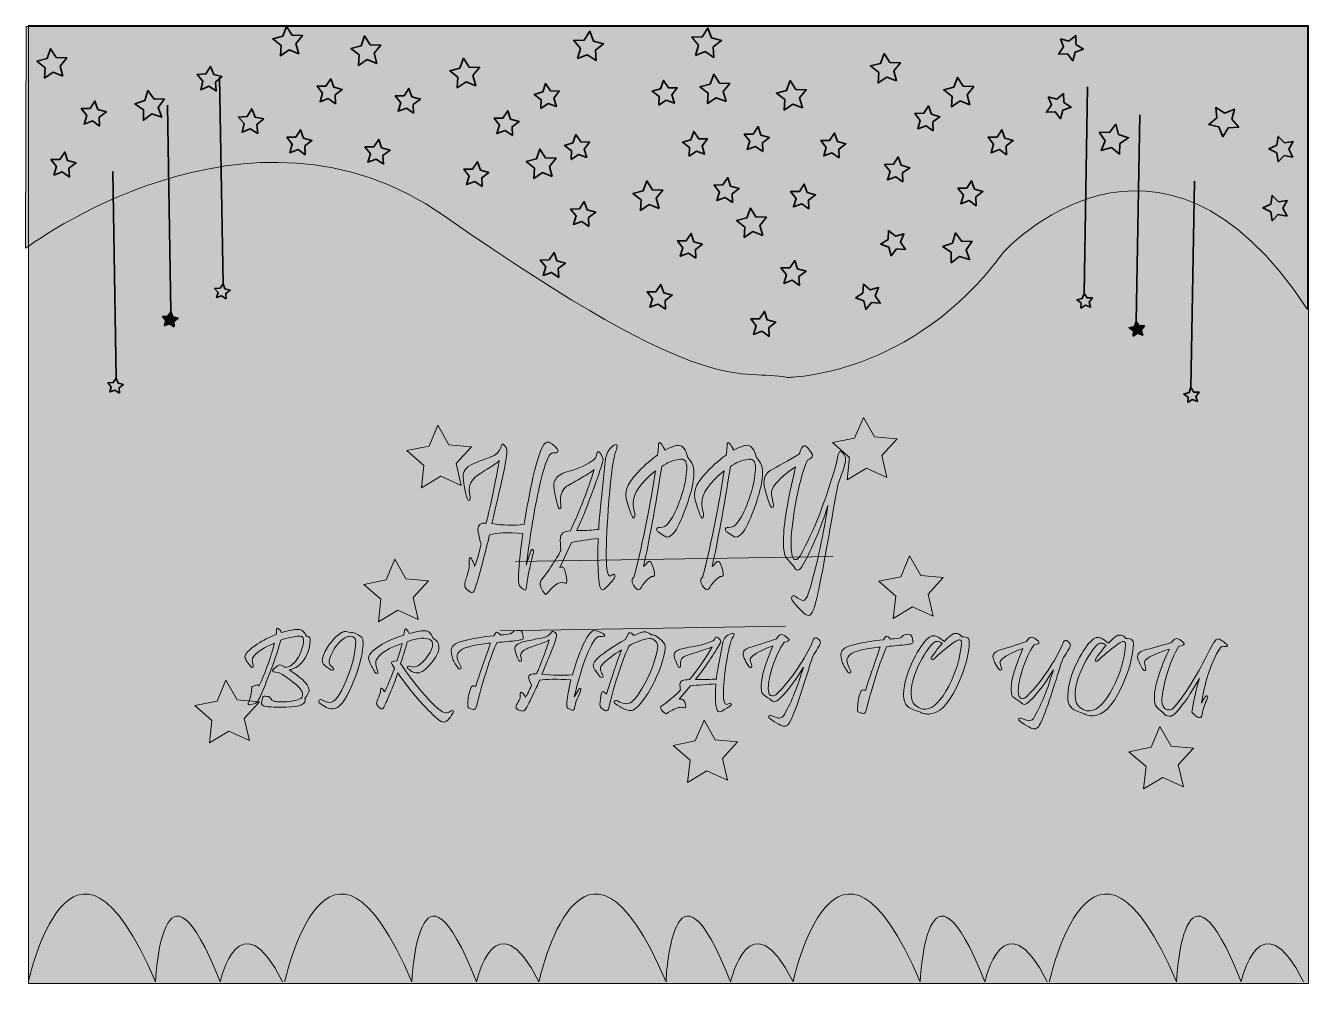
# Model space of a CAD drawing. Header units: inches. Extents: x -2 to 803, y -601 to 0.
import ezdxf

# ---------------------------------------------------------------- set-up
doc = ezdxf.new("R2010")
doc.units = ezdxf.units.IN
doc.header["$MEASUREMENT"] = 0
for name, color, linetype in [('down', 7, 'Continuous'), ('rec', 7, 'Continuous'), ('sk', 7, 'Continuous'), ('stars', 7, 'Continuous')]:
    doc.layers.add(name, color=color, linetype=linetype)

# ---------------------------------------------------------------- blocks, each defined once
blk = doc.blocks.new('block 2')
at = {"layer": 'down', "true_color": 0xff7bac}
h = blk.add_hatch(color=241, dxfattribs=at)
h.dxf.hatch_style = 2
edge = h.paths.add_edge_path()
edge.add_spline(control_points=[(0, -600), (0, -600), (27.03, -476), (79.73, -600), (79.73, -600), (83.78, -507.27), (120.27, -600), (120.27, -600), (132.43, -546.09), (159.46, -600)], knot_values=[0, 0, 0, 0, 1, 1, 1, 2, 2, 2, 3, 3, 3, 3], degree=3, periodic=0)
edge.add_line((159.46, -600), (0, -600))
h = blk.add_hatch(color=241, dxfattribs=at)
h.dxf.hatch_style = 2
edge = h.paths.add_edge_path()
edge.add_spline(control_points=[(160.81, -600), (160.81, -600), (187.84, -476), (240.54, -600), (240.54, -600), (244.59, -507.27), (281.08, -600), (281.08, -600), (293.24, -546.09), (320.27, -600)], knot_values=[0, 0, 0, 0, 1, 1, 1, 2, 2, 2, 3, 3, 3, 3], degree=3, periodic=0)
edge.add_line((320.27, -600), (160.81, -600))
h = blk.add_hatch(color=241, dxfattribs=at)
h.dxf.hatch_style = 2
edge = h.paths.add_edge_path()
edge.add_spline(control_points=[(320.27, -600), (320.27, -600), (347.3, -476), (400, -600), (400, -600), (404.05, -507.27), (440.54, -600), (440.54, -600), (452.7, -546.09), (479.73, -600)], knot_values=[0, 0, 0, 0, 1, 1, 1, 2, 2, 2, 3, 3, 3, 3], degree=3, periodic=0)
edge.add_line((479.73, -600), (320.27, -600))
h = blk.add_hatch(color=241, dxfattribs=at)
h.dxf.hatch_style = 2
edge = h.paths.add_edge_path()
edge.add_spline(control_points=[(479.73, -600), (479.73, -600), (506.76, -476), (559.46, -600), (559.46, -600), (563.51, -507.27), (600, -600), (600, -600), (612.16, -546.09), (639.19, -600)], knot_values=[0, 0, 0, 0, 1, 1, 1, 2, 2, 2, 3, 3, 3, 3], degree=3, periodic=0)
edge.add_line((639.19, -600), (479.73, -600))
h = blk.add_hatch(color=241, dxfattribs=at)
h.dxf.hatch_style = 2
edge = h.paths.add_edge_path()
edge.add_spline(control_points=[(640.54, -600), (640.54, -600), (667.57, -476), (720.27, -600), (720.27, -600), (724.32, -507.27), (760.81, -600), (760.81, -600), (772.97, -546.09), (800, -600)], knot_values=[0, 0, 0, 0, 1, 1, 1, 2, 2, 2, 3, 3, 3, 3], degree=3, periodic=0)
edge.add_line((800, -600), (640.54, -600))
at = {"layer": 'down', "lineweight": 0}
for points in [[(0, -600), (0, -600), (27.03, -476), (79.73, -600), (79.73, -600), (83.78, -507.27), (120.27, -600), (120.27, -600), (132.43, -546.09), (159.46, -600)], [(160.81, -600), (160.81, -600), (187.84, -476), (240.54, -600), (240.54, -600), (244.59, -507.27), (281.08, -600), (281.08, -600), (293.24, -546.09), (320.27, -600)], [(320.27, -600), (320.27, -600), (347.3, -476), (400, -600), (400, -600), (404.05, -507.27), (440.54, -600), (440.54, -600), (452.7, -546.09), (479.73, -600)], [(479.73, -600), (479.73, -600), (506.76, -476), (559.46, -600), (559.46, -600), (563.51, -507.27), (600, -600), (600, -600), (612.16, -546.09), (639.19, -600)], [(640.54, -600), (640.54, -600), (667.57, -476), (720.27, -600), (720.27, -600), (724.32, -507.27), (760.81, -600), (760.81, -600), (772.97, -546.09), (800, -600)]]:
    blk.add_open_spline(points, degree=3, knots=[0, 0, 0, 0, 1, 1, 1, 2, 2, 2, 3, 3, 3, 3], dxfattribs=at)
blk = doc.blocks.new('block 3')
at = {"layer": 'down', "true_color": 0xffffff}
h = blk.add_hatch(color=7, dxfattribs=at)
h.dxf.hatch_style = 2
edge = h.paths.add_edge_path()
edge.add_spline(control_points=[(331.3, -265.1), (331.9, -265.71), (332.19, -266.31), (332.19, -266.92), (332.19, -267.74), (331.7, -268.16), (330.71, -268.16), (329.2, -268.16), (328.59, -268.11), (328.89, -268.03), (328.09, -268.2), (327.33, -268.89), (326.58, -270.11), (324.82, -273.06), (322.79, -279.6), (320.49, -289.75), (317.56, -302.63), (314.85, -318.91), (312.35, -338.59), (312.35, -338.59), (314.87, -330.85), (314.87, -330.85), (315.37, -329.38), (315.88, -328.64), (316.4, -328.64), (316.69, -328.64), (316.84, -328.99), (316.84, -329.68), (316.84, -330.2), (316.74, -330.92), (316.55, -331.83), (315.18, -337.47), (314.48, -340.41), (314.43, -340.67), (313.48, -344.84), (312.92, -348.04), (312.72, -350.3), (312.52, -352.9), (312.15, -354.2), (311.6, -354.2), (311.18, -354.2), (310.04, -353.31), (308.18, -351.54), (307.69, -351.06), (307.44, -349.43), (307.44, -346.66), (307.44, -341.46), (308.32, -332.2), (310.08, -318.89), (300.79, -317.89), (293.84, -318.11), (289.23, -319.54), (288.16, -324.35), (286.61, -330.58), (284.56, -338.24), (282.52, -345.89), (281.07, -350.89), (280.23, -353.23), (279.46, -355.39), (278.52, -356.15), (277.41, -355.5), (274.93, -354.07), (273.69, -352.71), (273.69, -351.41), (273.69, -350.67), (273.86, -349.65), (274.21, -348.35), (274.85, -346.44), (275.6, -343.86), (276.44, -340.61), (276.49, -340.22), (276.51, -338.62), (276.51, -335.8), (276.51, -334.5), (276.74, -333.85), (277.18, -333.85), (277.5, -333.85), (278.11, -334.73), (279, -336.51), (279.62, -337.68), (279.88, -338.68), (279.79, -339.5), (281.25, -336.51), (282.63, -331.76), (283.95, -325.26), (282.63, -320.49), (281.98, -317.46), (281.98, -316.16), (281.98, -313.29), (283.73, -311.95), (287.22, -312.12), (288.43, -307.4), (289.96, -300.63), (291.79, -291.83), (293.7, -282.64), (294.9, -276.24), (295.4, -272.64), (295.02, -273.55), (293.05, -275.09), (289.49, -277.26), (285, -279.95), (282.02, -281.92), (280.53, -283.18), (277.88, -285.48), (276.55, -288.06), (276.55, -290.92), (276.55, -292.13), (276.74, -293.78), (277.11, -295.86), (277.16, -296.12), (277.18, -296.38), (277.18, -296.64), (277.18, -297.55), (276.92, -298.01), (276.4, -298.01), (275.96, -298.01), (275.61, -297.64), (275.36, -296.9), (274.77, -295.13), (274.19, -292.74), (273.62, -289.75), (272.95, -286.37), (272.64, -283.83), (272.69, -282.14), (272.81, -278.84), (275.52, -276.18), (280.83, -274.14), (284.37, -272.8), (287.9, -271.47), (291.42, -270.17), (293.77, -269), (295.42, -267.16), (296.36, -264.64), (296.91, -263.26), (297.28, -262.56), (297.48, -262.56), (297.85, -262.56), (298.57, -263.26), (299.63, -264.64), (300.03, -265.17), (300.23, -266.03), (300.23, -267.25), (300.23, -269.5), (299.01, -276.24), (296.59, -287.47), (295.42, -292.33), (293.5, -300.68), (290.82, -312.51), (297.56, -313.64), (304.3, -313.77), (311.04, -312.9), (312.66, -302.45), (314.49, -292.7), (316.55, -283.64), (319.87, -269.07), (322.78, -261.63), (325.28, -261.33), (326.79, -261.15), (328.8, -262.41), (331.3, -265.1)], knot_values=[0, 0, 0, 0, 1, 1, 1, 2, 2, 2, 3, 3, 3, 4, 4, 4, 5, 5, 5, 6, 6, 6, 7, 7, 7, 8, 8, 8, 9, 9, 9, 10, 10, 10, 11, 11, 11, 12, 12, 12, 13, 13, 13, 14, 14, 14, 15, 15, 15, 16, 16, 16, 17, 17, 17, 18, 18, 18, 19, 19, 19, 20, 20, 20, 21, 21, 21, 22, 22, 22, 23, 23, 23, 24, 24, 24, 25, 25, 25, 26, 26, 26, 27, 27, 27, 28, 28, 28, 29, 29, 29, 30, 30, 30, 31, 31, 31, 32, 32, 32, 33, 33, 33, 34, 34, 34, 35, 35, 35, 36, 36, 36, 37, 37, 37, 38, 38, 38, 39, 39, 39, 40, 40, 40, 41, 41, 41, 42, 42, 42, 43, 43, 43, 44, 44, 44, 45, 45, 45, 46, 46, 46, 47, 47, 47, 48, 48, 48, 49, 49, 49, 50, 50, 50, 51, 51, 51, 52, 52, 52, 53, 53, 53, 53], degree=3, periodic=1)
h = blk.add_hatch(color=7, dxfattribs=at)
h.dxf.hatch_style = 2
edge = h.paths.add_edge_path()
edge.add_spline(control_points=[(368.55, -267.05), (367.01, -270.91), (365.56, -281.25), (364.2, -298.07), (363.01, -312.95), (362.45, -324.54), (362.52, -332.87), (362.62, -341.19), (363.4, -345.36), (364.87, -345.36), (365.14, -345.36), (365.53, -345.18), (366.04, -344.84), (366.54, -344.49), (366.94, -344.32), (367.21, -344.32), (367.7, -344.32), (367.95, -344.64), (367.95, -345.29), (367.95, -345.77), (367.77, -346.29), (367.39, -346.85), (366.15, -348.76), (364.26, -350.89), (361.71, -353.23), (361.09, -353.79), (360.55, -354.07), (360.11, -354.07), (357.68, -354.07), (356.81, -343.32), (357.51, -321.81), (351.56, -322.42), (345.95, -323.27), (340.67, -324.35), (340.67, -324.35), (333.31, -340.09), (333.31, -340.09), (334.62, -339.83), (335.12, -339.7), (334.8, -339.7), (335.99, -339.7), (336.9, -341.82), (337.55, -346.07), (337.72, -347.07), (337.81, -347.85), (337.81, -348.41), (337.81, -349.45), (337.55, -349.97), (337.03, -349.97), (336.78, -349.97), (336.41, -349.87), (335.93, -349.65), (335.45, -349.43), (335.07, -349.32), (334.8, -349.32), (332.69, -349.32), (329.85, -351.3), (326.28, -355.24), (326.28, -355.24), (324.69, -357), (324.69, -357), (324.49, -357), (324.12, -356.67), (323.57, -356.02), (322.41, -354.64), (321.59, -352.97), (321.12, -351.02), (320.82, -349.67), (321.25, -348.33), (322.42, -346.98), (323.96, -345.25), (326.06, -342.32), (328.74, -338.2), (331.41, -334.08), (333.16, -331.11), (333.98, -329.29), (333.76, -325.35), (333.64, -323.29), (333.64, -323.11), (333.69, -320.64), (334.23, -319.04), (335.24, -318.3), (336.13, -317.65), (337.72, -317.22), (340, -317), (346.15, -303.91), (351.09, -291.12), (354.83, -278.63), (353.62, -279.75), (351.44, -281.21), (348.29, -282.99), (343.26, -285.85), (339.79, -287.86), (337.88, -289.03), (335.18, -290.72), (333.83, -293.67), (333.83, -297.88), (333.83, -298.75), (333.88, -299.7), (333.98, -300.74), (334.13, -302.34), (333.89, -303.15), (333.27, -303.15), (332.83, -303.15), (332.5, -302.8), (332.31, -302.11), (330.94, -297.12), (330.14, -293.61), (329.89, -291.57), (329.67, -289.75), (329.56, -288.79), (329.56, -288.71), (329.56, -287.19), (329.96, -285.8), (330.78, -284.55), (332.27, -282.33), (335.09, -280.69), (339.26, -279.6), (345.5, -277.96), (350.88, -275.38), (355.39, -271.86), (355.93, -270.91), (356.23, -270.37), (356.28, -270.24), (356.4, -269.93), (356.53, -269.35), (356.67, -268.48), (356.81, -267.61), (357.05, -267.18), (357.4, -267.18), (357.97, -267.18), (358.82, -268.24), (359.96, -270.37), (360.33, -271.1), (360.52, -271.84), (360.52, -272.58), (360.52, -273.01), (360.1, -274.51), (359.25, -277.07), (357.42, -282.75), (354.97, -289.62), (351.89, -297.68), (348.47, -306.7), (345.82, -313.1), (343.94, -316.87), (349.84, -316.87), (354.46, -316.61), (357.8, -316.09), (358.15, -310.02), (358.91, -301.37), (360.07, -290.14), (360.67, -284.63), (361.26, -279.13), (361.86, -273.62), (362.23, -268.94), (364.02, -265.51), (367.25, -263.34), (367.74, -263), (368.15, -262.82), (368.47, -262.82), (369.02, -262.82), (369.29, -263.24), (369.29, -264.06), (369.29, -264.84), (369.04, -265.84), (368.55, -267.05)], knot_values=[0, 0, 0, 0, 1, 1, 1, 2, 2, 2, 3, 3, 3, 4, 4, 4, 5, 5, 5, 6, 6, 6, 7, 7, 7, 8, 8, 8, 9, 9, 9, 10, 10, 10, 11, 11, 11, 12, 12, 12, 13, 13, 13, 14, 14, 14, 15, 15, 15, 16, 16, 16, 17, 17, 17, 18, 18, 18, 19, 19, 19, 20, 20, 20, 21, 21, 21, 22, 22, 22, 23, 23, 23, 24, 24, 24, 25, 25, 25, 26, 26, 26, 27, 27, 27, 28, 28, 28, 29, 29, 29, 30, 30, 30, 31, 31, 31, 32, 32, 32, 33, 33, 33, 34, 34, 34, 35, 35, 35, 36, 36, 36, 37, 37, 37, 38, 38, 38, 39, 39, 39, 40, 40, 40, 41, 41, 41, 42, 42, 42, 43, 43, 43, 44, 44, 44, 45, 45, 45, 46, 46, 46, 47, 47, 47, 48, 48, 48, 49, 49, 49, 50, 50, 50, 51, 51, 51, 52, 52, 52, 53, 53, 53, 54, 54, 54, 55, 55, 55, 55], degree=3, periodic=1)
h = blk.add_hatch(color=7, dxfattribs=at)
h.dxf.hatch_style = 2
edge = h.paths.add_edge_path()
edge.add_spline(control_points=[(417.05, -285.72), (416.41, -290.4), (414.73, -296.36), (412.02, -303.6), (409.3, -310.84), (406.94, -315.72), (404.93, -318.24), (403.52, -320.01), (402.13, -320.9), (400.77, -320.9), (399.98, -320.9), (398.07, -319.84), (395.05, -317.72), (394.45, -317.28), (394.16, -316.78), (394.16, -316.22), (394.16, -315.35), (394.84, -314.92), (396.2, -314.92), (398.46, -314.92), (400.18, -314.12), (401.37, -312.51), (403.75, -309.35), (406, -305.01), (408.13, -299.5), (410.86, -292.52), (412.48, -285.67), (413, -278.95), (413.3, -275.27), (412.58, -273.06), (410.84, -272.32), (410.05, -272.02), (409.25, -271.99), (408.43, -272.25), (404.59, -272.6), (400.88, -274.08), (397.32, -276.68), (393.18, -302.82), (389.37, -323.72), (385.9, -339.37), (386.1, -339.24), (386.83, -338.51), (388.1, -337.16), (388.82, -336.42), (389.39, -336.1), (389.81, -336.19), (390.53, -336.4), (391.23, -337.66), (391.93, -339.96), (392.5, -341.82), (392.78, -343.21), (392.78, -344.12), (392.78, -345.29), (392.35, -345.81), (391.48, -345.68), (390.86, -345.55), (389.83, -346.16), (388.39, -347.5), (386.83, -348.93), (385.5, -350.62), (384.38, -352.58), (383.83, -353.53), (383.27, -354.01), (382.67, -354.01), (381.85, -354.01), (380.85, -353.05), (379.66, -351.15), (378.92, -349.89), (378.59, -348.8), (378.69, -347.89), (378.77, -347.16), (379.16, -346.64), (379.88, -346.33), (385.93, -321.96), (390.43, -299.68), (393.38, -279.47), (384.06, -286.8), (379.4, -293.63), (379.4, -299.96), (379.4, -300.87), (379.49, -301.76), (379.66, -302.63), (379.71, -302.97), (379.94, -304.08), (380.37, -305.94), (380.46, -306.38), (380.51, -306.79), (380.51, -307.18), (380.51, -308.39), (380.24, -309), (379.7, -309), (378.93, -309), (377.45, -305.23), (375.27, -297.68), (374.95, -296.64), (374.79, -295.6), (374.79, -294.56), (374.79, -292), (375.71, -289.23), (377.54, -286.24), (378.8, -284.2), (381.18, -281.42), (384.68, -277.91), (388.44, -274.18), (391.8, -271.37), (394.75, -269.46), (395.05, -267.33), (395.2, -265.6), (395.2, -264.25), (395.2, -262.52), (395.44, -261.65), (395.94, -261.65), (396.61, -261.65), (397.79, -263.24), (399.47, -266.4), (403.56, -264.32), (406.32, -263.3), (407.76, -263.34), (410.51, -263.43), (412.47, -265.97), (413.63, -270.95), (415.12, -272.86), (416.11, -274.36), (416.61, -275.44), (417.23, -276.79), (417.54, -278.39), (417.54, -280.25), (417.54, -281.6), (417.37, -283.42), (417.05, -285.72)], knot_values=[0, 0, 0, 0, 1, 1, 1, 2, 2, 2, 3, 3, 3, 4, 4, 4, 5, 5, 5, 6, 6, 6, 7, 7, 7, 8, 8, 8, 9, 9, 9, 10, 10, 10, 11, 11, 11, 12, 12, 12, 13, 13, 13, 14, 14, 14, 15, 15, 15, 16, 16, 16, 17, 17, 17, 18, 18, 18, 19, 19, 19, 20, 20, 20, 21, 21, 21, 22, 22, 22, 23, 23, 23, 24, 24, 24, 25, 25, 25, 26, 26, 26, 27, 27, 27, 28, 28, 28, 29, 29, 29, 30, 30, 30, 31, 31, 31, 32, 32, 32, 33, 33, 33, 34, 34, 34, 35, 35, 35, 36, 36, 36, 37, 37, 37, 38, 38, 38, 39, 39, 39, 40, 40, 40, 41, 41, 41, 42, 42, 42, 43, 43, 43, 43], degree=3, periodic=1)
h = blk.add_hatch(color=7, dxfattribs=at)
h.dxf.hatch_style = 2
edge = h.paths.add_edge_path()
edge.add_spline(control_points=[(460.13, -285.72), (459.49, -290.4), (457.81, -296.36), (455.1, -303.6), (452.38, -310.84), (450.02, -315.72), (448.01, -318.24), (446.6, -320.01), (445.21, -320.9), (443.85, -320.9), (443.06, -320.9), (441.15, -319.84), (438.13, -317.72), (437.53, -317.28), (437.24, -316.78), (437.24, -316.22), (437.24, -315.35), (437.92, -314.92), (439.28, -314.92), (441.53, -314.92), (443.26, -314.12), (444.45, -312.51), (446.83, -309.35), (449.08, -305.01), (451.21, -299.5), (453.94, -292.52), (455.56, -285.67), (456.08, -278.95), (456.38, -275.27), (455.66, -273.06), (453.92, -272.32), (453.13, -272.02), (452.33, -271.99), (451.51, -272.25), (447.67, -272.6), (443.96, -274.08), (440.39, -276.68), (436.26, -302.82), (432.45, -323.72), (428.98, -339.37), (429.18, -339.24), (429.91, -338.51), (431.18, -337.16), (431.9, -336.42), (432.46, -336.1), (432.89, -336.19), (433.61, -336.4), (434.31, -337.66), (435, -339.96), (435.58, -341.82), (435.86, -343.21), (435.86, -344.12), (435.86, -345.29), (435.43, -345.81), (434.56, -345.68), (433.94, -345.55), (432.91, -346.16), (431.47, -347.5), (429.91, -348.93), (428.58, -350.62), (427.46, -352.58), (426.92, -353.53), (426.34, -354.01), (425.75, -354.01), (424.93, -354.01), (423.93, -353.05), (422.74, -351.15), (422, -349.89), (421.67, -348.8), (421.77, -347.89), (421.85, -347.16), (422.24, -346.64), (422.96, -346.33), (429.01, -321.96), (433.51, -299.68), (436.46, -279.47), (427.14, -286.8), (422.48, -293.63), (422.48, -299.96), (422.48, -300.87), (422.57, -301.76), (422.74, -302.63), (422.79, -302.97), (423.02, -304.08), (423.45, -305.94), (423.54, -306.38), (423.59, -306.79), (423.59, -307.18), (423.59, -308.39), (423.32, -309), (422.78, -309), (422.01, -309), (420.53, -305.23), (418.35, -297.68), (418.03, -296.64), (417.87, -295.6), (417.87, -294.56), (417.87, -292), (418.79, -289.23), (420.62, -286.24), (421.88, -284.2), (424.26, -281.42), (427.76, -277.91), (431.52, -274.18), (434.88, -271.37), (437.83, -269.46), (438.13, -267.33), (438.28, -265.6), (438.28, -264.25), (438.28, -262.52), (438.52, -261.65), (439.02, -261.65), (439.69, -261.65), (440.87, -263.24), (442.55, -266.4), (446.64, -264.32), (449.4, -263.3), (450.84, -263.34), (453.59, -263.43), (455.55, -265.97), (456.71, -270.95), (458.2, -272.86), (459.19, -274.36), (459.69, -275.44), (460.31, -276.79), (460.62, -278.39), (460.62, -280.25), (460.62, -281.6), (460.45, -283.42), (460.13, -285.72)], knot_values=[0, 0, 0, 0, 1, 1, 1, 2, 2, 2, 3, 3, 3, 4, 4, 4, 5, 5, 5, 6, 6, 6, 7, 7, 7, 8, 8, 8, 9, 9, 9, 10, 10, 10, 11, 11, 11, 12, 12, 12, 13, 13, 13, 14, 14, 14, 15, 15, 15, 16, 16, 16, 17, 17, 17, 18, 18, 18, 19, 19, 19, 20, 20, 20, 21, 21, 21, 22, 22, 22, 23, 23, 23, 24, 24, 24, 25, 25, 25, 26, 26, 26, 27, 27, 27, 28, 28, 28, 29, 29, 29, 30, 30, 30, 31, 31, 31, 32, 32, 32, 33, 33, 33, 34, 34, 34, 35, 35, 35, 36, 36, 36, 37, 37, 37, 38, 38, 38, 39, 39, 39, 40, 40, 40, 41, 41, 41, 42, 42, 42, 43, 43, 43, 43], degree=3, periodic=1)
h = blk.add_hatch(color=7, dxfattribs=at)
h.dxf.hatch_style = 2
edge = h.paths.add_edge_path()
edge.add_spline(control_points=[(512.21, -270.11), (512.53, -270.8), (512.69, -271.56), (512.69, -272.38), (512.69, -274.51), (511.18, -279.34), (508.15, -286.89), (507.46, -289.97), (505.5, -300.78), (502.28, -319.34), (499.11, -337.55), (496.68, -350.28), (495, -357.52), (493.91, -362.16), (493.01, -365.3), (492.32, -366.95), (491.45, -369.07), (490.45, -370.14), (489.31, -370.14), (487.62, -370.14), (484.39, -367.17), (479.61, -361.23), (479.06, -360.53), (478.79, -359.86), (478.79, -359.21), (478.79, -358.21), (479.2, -357.71), (480.02, -357.71), (480.31, -357.71), (480.61, -357.82), (480.91, -358.04), (483.54, -359.86), (485.18, -360.77), (485.85, -360.77), (487.24, -360.77), (488.46, -359.1), (489.5, -355.76), (494.05, -341.32), (498.09, -323.14), (501.61, -301.2), (496.9, -315.68), (491.78, -327.88), (486.22, -337.81), (484.74, -340.46), (483.51, -341.78), (482.54, -341.78), (481.75, -341.78), (480.82, -340.8), (479.76, -338.85), (476.91, -335.82), (475.25, -333.78), (474.78, -332.74), (473.96, -330.92), (473.59, -327.54), (473.66, -322.59), (473.81, -313.18), (476.33, -297.97), (481.21, -276.94), (475.26, -280.8), (470.9, -284.61), (468.12, -288.38), (466.81, -290.16), (466.15, -291.9), (466.15, -293.59), (466.15, -293.72), (466.55, -296.06), (467.34, -300.61), (467.39, -300.87), (467.42, -301.11), (467.42, -301.33), (467.42, -302.02), (467.21, -302.37), (466.79, -302.37), (466.09, -302.37), (465.47, -301.61), (464.93, -300.09), (462.62, -293.8), (461.47, -289.34), (461.47, -286.69), (461.47, -283.31), (462.82, -280.82), (465.52, -279.21), (470.33, -276.61), (476.38, -273.1), (483.66, -268.68), (484.75, -265.29), (485.8, -263.6), (486.82, -263.6), (487.88, -263.6), (489.43, -265.21), (491.47, -268.42), (491.81, -268.94), (491.99, -269.41), (491.99, -269.85), (491.99, -270.8), (490.88, -271.73), (488.68, -272.64), (485.7, -279.88), (483.19, -289.36), (481.13, -301.07), (479.35, -311.25), (478.46, -319.49), (478.46, -325.78), (478.46, -331.98), (479.41, -335.08), (481.32, -335.08), (482.24, -335.08), (483.16, -334.26), (484.11, -332.61), (492.9, -317.13), (500.56, -297.47), (507.08, -273.62), (507.72, -269.2), (508.54, -266.99), (509.53, -266.99), (510.25, -266.99), (511.14, -268.03), (512.21, -270.11)], knot_values=[0, 0, 0, 0, 1, 1, 1, 2, 2, 2, 3, 3, 3, 4, 4, 4, 5, 5, 5, 6, 6, 6, 7, 7, 7, 8, 8, 8, 9, 9, 9, 10, 10, 10, 11, 11, 11, 12, 12, 12, 13, 13, 13, 14, 14, 14, 15, 15, 15, 16, 16, 16, 17, 17, 17, 18, 18, 18, 19, 19, 19, 20, 20, 20, 21, 21, 21, 22, 22, 22, 23, 23, 23, 24, 24, 24, 25, 25, 25, 26, 26, 26, 27, 27, 27, 28, 28, 28, 29, 29, 29, 30, 30, 30, 31, 31, 31, 32, 32, 32, 33, 33, 33, 34, 34, 34, 35, 35, 35, 36, 36, 36, 37, 37, 37, 38, 38, 38, 39, 39, 39, 39], degree=3, periodic=1)
at = {"layer": 'down', "lineweight": 0}
for points, knots in [([(331.3, -265.1), (331.9, -265.71), (332.19, -266.31), (332.19, -266.92), (332.19, -267.74), (331.7, -268.16), (330.71, -268.16), (329.2, -268.16), (328.59, -268.11), (328.89, -268.03), (328.09, -268.2), (327.33, -268.89), (326.58, -270.11), (324.82, -273.06), (322.79, -279.6), (320.49, -289.75), (317.56, -302.63), (314.85, -318.91), (312.35, -338.59), (312.35, -338.59), (314.87, -330.85), (314.87, -330.85), (315.37, -329.38), (315.88, -328.64), (316.4, -328.64), (316.69, -328.64), (316.84, -328.99), (316.84, -329.68), (316.84, -330.2), (316.74, -330.92), (316.55, -331.83), (315.18, -337.47), (314.48, -340.41), (314.43, -340.67), (313.48, -344.84), (312.92, -348.04), (312.72, -350.3), (312.52, -352.9), (312.15, -354.2), (311.6, -354.2), (311.18, -354.2), (310.04, -353.31), (308.18, -351.54), (307.69, -351.06), (307.44, -349.43), (307.44, -346.66), (307.44, -341.46), (308.32, -332.2), (310.08, -318.89), (300.79, -317.89), (293.84, -318.11), (289.23, -319.54), (288.16, -324.35), (286.61, -330.58), (284.56, -338.24), (282.52, -345.89), (281.07, -350.89), (280.23, -353.23), (279.46, -355.39), (278.52, -356.15), (277.41, -355.5), (274.93, -354.07), (273.69, -352.71), (273.69, -351.41), (273.69, -350.67), (273.86, -349.65), (274.21, -348.35), (274.85, -346.44), (275.6, -343.86), (276.44, -340.61), (276.49, -340.22), (276.51, -338.62), (276.51, -335.8), (276.51, -334.5), (276.74, -333.85), (277.18, -333.85), (277.5, -333.85), (278.11, -334.73), (279, -336.51), (279.62, -337.68), (279.88, -338.68), (279.79, -339.5), (281.25, -336.51), (282.63, -331.76), (283.95, -325.26), (282.63, -320.49), (281.98, -317.46), (281.98, -316.16), (281.98, -313.29), (283.73, -311.95), (287.22, -312.12), (288.43, -307.4), (289.96, -300.63), (291.79, -291.83), (293.7, -282.64), (294.9, -276.24), (295.4, -272.64), (295.02, -273.55), (293.05, -275.09), (289.49, -277.26), (285, -279.95), (282.02, -281.92), (280.53, -283.18), (277.88, -285.48), (276.55, -288.06), (276.55, -290.92), (276.55, -292.13), (276.74, -293.78), (277.11, -295.86), (277.16, -296.12), (277.18, -296.38), (277.18, -296.64), (277.18, -297.55), (276.92, -298.01), (276.4, -298.01), (275.96, -298.01), (275.61, -297.64), (275.36, -296.9), (274.77, -295.13), (274.19, -292.74), (273.62, -289.75), (272.95, -286.37), (272.64, -283.83), (272.69, -282.14), (272.81, -278.84), (275.52, -276.18), (280.83, -274.14), (284.37, -272.8), (287.9, -271.47), (291.42, -270.17), (293.77, -269), (295.42, -267.16), (296.36, -264.64), (296.91, -263.26), (297.28, -262.56), (297.48, -262.56), (297.85, -262.56), (298.57, -263.26), (299.63, -264.64), (300.03, -265.17), (300.23, -266.03), (300.23, -267.25), (300.23, -269.5), (299.01, -276.24), (296.59, -287.47), (295.42, -292.33), (293.5, -300.68), (290.82, -312.51), (297.56, -313.64), (304.3, -313.77), (311.04, -312.9), (312.66, -302.45), (314.49, -292.7), (316.55, -283.64), (319.87, -269.07), (322.78, -261.63), (325.28, -261.33), (326.79, -261.15), (328.8, -262.41), (331.3, -265.1)], [0, 0, 0, 0, 1, 1, 1, 2, 2, 2, 3, 3, 3, 4, 4, 4, 5, 5, 5, 6, 6, 6, 7, 7, 7, 8, 8, 8, 9, 9, 9, 10, 10, 10, 11, 11, 11, 12, 12, 12, 13, 13, 13, 14, 14, 14, 15, 15, 15, 16, 16, 16, 17, 17, 17, 18, 18, 18, 19, 19, 19, 20, 20, 20, 21, 21, 21, 22, 22, 22, 23, 23, 23, 24, 24, 24, 25, 25, 25, 26, 26, 26, 27, 27, 27, 28, 28, 28, 29, 29, 29, 30, 30, 30, 31, 31, 31, 32, 32, 32, 33, 33, 33, 34, 34, 34, 35, 35, 35, 36, 36, 36, 37, 37, 37, 38, 38, 38, 39, 39, 39, 40, 40, 40, 41, 41, 41, 42, 42, 42, 43, 43, 43, 44, 44, 44, 45, 45, 45, 46, 46, 46, 47, 47, 47, 48, 48, 48, 49, 49, 49, 50, 50, 50, 51, 51, 51, 52, 52, 52, 53, 53, 53, 53]), ([(368.55, -267.05), (367.01, -270.91), (365.56, -281.25), (364.2, -298.07), (363.01, -312.95), (362.45, -324.54), (362.52, -332.87), (362.62, -341.19), (363.4, -345.36), (364.87, -345.36), (365.14, -345.36), (365.53, -345.18), (366.04, -344.84), (366.54, -344.49), (366.94, -344.32), (367.21, -344.32), (367.7, -344.32), (367.95, -344.64), (367.95, -345.29), (367.95, -345.77), (367.77, -346.29), (367.39, -346.85), (366.15, -348.76), (364.26, -350.89), (361.71, -353.23), (361.09, -353.79), (360.55, -354.07), (360.11, -354.07), (357.68, -354.07), (356.81, -343.32), (357.51, -321.81), (351.56, -322.42), (345.95, -323.27), (340.67, -324.35), (340.67, -324.35), (333.31, -340.09), (333.31, -340.09), (334.62, -339.83), (335.12, -339.7), (334.8, -339.7), (335.99, -339.7), (336.9, -341.82), (337.55, -346.07), (337.72, -347.07), (337.81, -347.85), (337.81, -348.41), (337.81, -349.45), (337.55, -349.97), (337.03, -349.97), (336.78, -349.97), (336.41, -349.87), (335.93, -349.65), (335.45, -349.43), (335.07, -349.32), (334.8, -349.32), (332.69, -349.32), (329.85, -351.3), (326.28, -355.24), (326.28, -355.24), (324.69, -357), (324.69, -357), (324.49, -357), (324.12, -356.67), (323.57, -356.02), (322.41, -354.64), (321.59, -352.97), (321.12, -351.02), (320.82, -349.67), (321.25, -348.33), (322.42, -346.98), (323.96, -345.25), (326.06, -342.32), (328.74, -338.2), (331.41, -334.08), (333.16, -331.11), (333.98, -329.29), (333.76, -325.35), (333.64, -323.29), (333.64, -323.11), (333.69, -320.64), (334.23, -319.04), (335.24, -318.3), (336.13, -317.65), (337.72, -317.22), (340, -317), (346.15, -303.91), (351.09, -291.12), (354.83, -278.63), (353.62, -279.75), (351.44, -281.21), (348.29, -282.99), (343.26, -285.85), (339.79, -287.86), (337.88, -289.03), (335.18, -290.72), (333.83, -293.67), (333.83, -297.88), (333.83, -298.75), (333.88, -299.7), (333.98, -300.74), (334.13, -302.34), (333.89, -303.15), (333.27, -303.15), (332.83, -303.15), (332.5, -302.8), (332.31, -302.11), (330.94, -297.12), (330.14, -293.61), (329.89, -291.57), (329.67, -289.75), (329.56, -288.79), (329.56, -288.71), (329.56, -287.19), (329.96, -285.8), (330.78, -284.55), (332.27, -282.33), (335.09, -280.69), (339.26, -279.6), (345.5, -277.96), (350.88, -275.38), (355.39, -271.86), (355.93, -270.91), (356.23, -270.37), (356.28, -270.24), (356.4, -269.93), (356.53, -269.35), (356.67, -268.48), (356.81, -267.61), (357.05, -267.18), (357.4, -267.18), (357.97, -267.18), (358.82, -268.24), (359.96, -270.37), (360.33, -271.1), (360.52, -271.84), (360.52, -272.58), (360.52, -273.01), (360.1, -274.51), (359.25, -277.07), (357.42, -282.75), (354.97, -289.62), (351.89, -297.68), (348.47, -306.7), (345.82, -313.1), (343.94, -316.87), (349.84, -316.87), (354.46, -316.61), (357.8, -316.09), (358.15, -310.02), (358.91, -301.37), (360.07, -290.14), (360.67, -284.63), (361.26, -279.13), (361.86, -273.62), (362.23, -268.94), (364.02, -265.51), (367.25, -263.34), (367.74, -263), (368.15, -262.82), (368.47, -262.82), (369.02, -262.82), (369.29, -263.24), (369.29, -264.06), (369.29, -264.84), (369.04, -265.84), (368.55, -267.05)], [0, 0, 0, 0, 1, 1, 1, 2, 2, 2, 3, 3, 3, 4, 4, 4, 5, 5, 5, 6, 6, 6, 7, 7, 7, 8, 8, 8, 9, 9, 9, 10, 10, 10, 11, 11, 11, 12, 12, 12, 13, 13, 13, 14, 14, 14, 15, 15, 15, 16, 16, 16, 17, 17, 17, 18, 18, 18, 19, 19, 19, 20, 20, 20, 21, 21, 21, 22, 22, 22, 23, 23, 23, 24, 24, 24, 25, 25, 25, 26, 26, 26, 27, 27, 27, 28, 28, 28, 29, 29, 29, 30, 30, 30, 31, 31, 31, 32, 32, 32, 33, 33, 33, 34, 34, 34, 35, 35, 35, 36, 36, 36, 37, 37, 37, 38, 38, 38, 39, 39, 39, 40, 40, 40, 41, 41, 41, 42, 42, 42, 43, 43, 43, 44, 44, 44, 45, 45, 45, 46, 46, 46, 47, 47, 47, 48, 48, 48, 49, 49, 49, 50, 50, 50, 51, 51, 51, 52, 52, 52, 53, 53, 53, 54, 54, 54, 55, 55, 55, 55]), ([(417.05, -285.72), (416.41, -290.4), (414.73, -296.36), (412.02, -303.6), (409.3, -310.84), (406.94, -315.72), (404.93, -318.24), (403.52, -320.01), (402.13, -320.9), (400.77, -320.9), (399.98, -320.9), (398.07, -319.84), (395.05, -317.72), (394.45, -317.28), (394.16, -316.78), (394.16, -316.22), (394.16, -315.35), (394.84, -314.92), (396.2, -314.92), (398.46, -314.92), (400.18, -314.12), (401.37, -312.51), (403.75, -309.35), (406, -305.01), (408.13, -299.5), (410.86, -292.52), (412.48, -285.67), (413, -278.95), (413.3, -275.27), (412.58, -273.06), (410.84, -272.32), (410.05, -272.02), (409.25, -271.99), (408.43, -272.25), (404.59, -272.6), (400.88, -274.08), (397.32, -276.68), (393.18, -302.82), (389.37, -323.72), (385.9, -339.37), (386.1, -339.24), (386.83, -338.51), (388.1, -337.16), (388.82, -336.42), (389.39, -336.1), (389.81, -336.19), (390.53, -336.4), (391.23, -337.66), (391.93, -339.96), (392.5, -341.82), (392.78, -343.21), (392.78, -344.12), (392.78, -345.29), (392.35, -345.81), (391.48, -345.68), (390.86, -345.55), (389.83, -346.16), (388.39, -347.5), (386.83, -348.93), (385.5, -350.62), (384.38, -352.58), (383.83, -353.53), (383.27, -354.01), (382.67, -354.01), (381.85, -354.01), (380.85, -353.05), (379.66, -351.15), (378.92, -349.89), (378.59, -348.8), (378.69, -347.89), (378.77, -347.16), (379.16, -346.64), (379.88, -346.33), (385.93, -321.96), (390.43, -299.68), (393.38, -279.47), (384.06, -286.8), (379.4, -293.63), (379.4, -299.96), (379.4, -300.87), (379.49, -301.76), (379.66, -302.63), (379.71, -302.97), (379.94, -304.08), (380.37, -305.94), (380.46, -306.38), (380.51, -306.79), (380.51, -307.18), (380.51, -308.39), (380.24, -309), (379.7, -309), (378.93, -309), (377.45, -305.23), (375.27, -297.68), (374.95, -296.64), (374.79, -295.6), (374.79, -294.56), (374.79, -292), (375.71, -289.23), (377.54, -286.24), (378.8, -284.2), (381.18, -281.42), (384.68, -277.91), (388.44, -274.18), (391.8, -271.37), (394.75, -269.46), (395.05, -267.33), (395.2, -265.6), (395.2, -264.25), (395.2, -262.52), (395.44, -261.65), (395.94, -261.65), (396.61, -261.65), (397.79, -263.24), (399.47, -266.4), (403.56, -264.32), (406.32, -263.3), (407.76, -263.34), (410.51, -263.43), (412.47, -265.97), (413.63, -270.95), (415.12, -272.86), (416.11, -274.36), (416.61, -275.44), (417.23, -276.79), (417.54, -278.39), (417.54, -280.25), (417.54, -281.6), (417.37, -283.42), (417.05, -285.72)], [0, 0, 0, 0, 1, 1, 1, 2, 2, 2, 3, 3, 3, 4, 4, 4, 5, 5, 5, 6, 6, 6, 7, 7, 7, 8, 8, 8, 9, 9, 9, 10, 10, 10, 11, 11, 11, 12, 12, 12, 13, 13, 13, 14, 14, 14, 15, 15, 15, 16, 16, 16, 17, 17, 17, 18, 18, 18, 19, 19, 19, 20, 20, 20, 21, 21, 21, 22, 22, 22, 23, 23, 23, 24, 24, 24, 25, 25, 25, 26, 26, 26, 27, 27, 27, 28, 28, 28, 29, 29, 29, 30, 30, 30, 31, 31, 31, 32, 32, 32, 33, 33, 33, 34, 34, 34, 35, 35, 35, 36, 36, 36, 37, 37, 37, 38, 38, 38, 39, 39, 39, 40, 40, 40, 41, 41, 41, 42, 42, 42, 43, 43, 43, 43]), ([(460.13, -285.72), (459.49, -290.4), (457.81, -296.36), (455.1, -303.6), (452.38, -310.84), (450.02, -315.72), (448.01, -318.24), (446.6, -320.01), (445.21, -320.9), (443.85, -320.9), (443.06, -320.9), (441.15, -319.84), (438.13, -317.72), (437.53, -317.28), (437.24, -316.78), (437.24, -316.22), (437.24, -315.35), (437.92, -314.92), (439.28, -314.92), (441.53, -314.92), (443.26, -314.12), (444.45, -312.51), (446.83, -309.35), (449.08, -305.01), (451.21, -299.5), (453.94, -292.52), (455.56, -285.67), (456.08, -278.95), (456.38, -275.27), (455.66, -273.06), (453.92, -272.32), (453.13, -272.02), (452.33, -271.99), (451.51, -272.25), (447.67, -272.6), (443.96, -274.08), (440.39, -276.68), (436.26, -302.82), (432.45, -323.72), (428.98, -339.37), (429.18, -339.24), (429.91, -338.51), (431.18, -337.16), (431.9, -336.42), (432.46, -336.1), (432.89, -336.19), (433.61, -336.4), (434.31, -337.66), (435, -339.96), (435.58, -341.82), (435.86, -343.21), (435.86, -344.12), (435.86, -345.29), (435.43, -345.81), (434.56, -345.68), (433.94, -345.55), (432.91, -346.16), (431.47, -347.5), (429.91, -348.93), (428.58, -350.62), (427.46, -352.58), (426.92, -353.53), (426.34, -354.01), (425.75, -354.01), (424.93, -354.01), (423.93, -353.05), (422.74, -351.15), (422, -349.89), (421.67, -348.8), (421.77, -347.89), (421.85, -347.16), (422.24, -346.64), (422.96, -346.33), (429.01, -321.96), (433.51, -299.68), (436.46, -279.47), (427.14, -286.8), (422.48, -293.63), (422.48, -299.96), (422.48, -300.87), (422.57, -301.76), (422.74, -302.63), (422.79, -302.97), (423.02, -304.08), (423.45, -305.94), (423.54, -306.38), (423.59, -306.79), (423.59, -307.18), (423.59, -308.39), (423.32, -309), (422.78, -309), (422.01, -309), (420.53, -305.23), (418.35, -297.68), (418.03, -296.64), (417.87, -295.6), (417.87, -294.56), (417.87, -292), (418.79, -289.23), (420.62, -286.24), (421.88, -284.2), (424.26, -281.42), (427.76, -277.91), (431.52, -274.18), (434.88, -271.37), (437.83, -269.46), (438.13, -267.33), (438.28, -265.6), (438.28, -264.25), (438.28, -262.52), (438.52, -261.65), (439.02, -261.65), (439.69, -261.65), (440.87, -263.24), (442.55, -266.4), (446.64, -264.32), (449.4, -263.3), (450.84, -263.34), (453.59, -263.43), (455.55, -265.97), (456.71, -270.95), (458.2, -272.86), (459.19, -274.36), (459.69, -275.44), (460.31, -276.79), (460.62, -278.39), (460.62, -280.25), (460.62, -281.6), (460.45, -283.42), (460.13, -285.72)], [0, 0, 0, 0, 1, 1, 1, 2, 2, 2, 3, 3, 3, 4, 4, 4, 5, 5, 5, 6, 6, 6, 7, 7, 7, 8, 8, 8, 9, 9, 9, 10, 10, 10, 11, 11, 11, 12, 12, 12, 13, 13, 13, 14, 14, 14, 15, 15, 15, 16, 16, 16, 17, 17, 17, 18, 18, 18, 19, 19, 19, 20, 20, 20, 21, 21, 21, 22, 22, 22, 23, 23, 23, 24, 24, 24, 25, 25, 25, 26, 26, 26, 27, 27, 27, 28, 28, 28, 29, 29, 29, 30, 30, 30, 31, 31, 31, 32, 32, 32, 33, 33, 33, 34, 34, 34, 35, 35, 35, 36, 36, 36, 37, 37, 37, 38, 38, 38, 39, 39, 39, 40, 40, 40, 41, 41, 41, 42, 42, 42, 43, 43, 43, 43]), ([(512.21, -270.11), (512.53, -270.8), (512.69, -271.56), (512.69, -272.38), (512.69, -274.51), (511.18, -279.34), (508.15, -286.89), (507.46, -289.97), (505.5, -300.78), (502.28, -319.34), (499.11, -337.55), (496.68, -350.28), (495, -357.52), (493.91, -362.16), (493.01, -365.3), (492.32, -366.95), (491.45, -369.07), (490.45, -370.14), (489.31, -370.14), (487.62, -370.14), (484.39, -367.17), (479.61, -361.23), (479.06, -360.53), (478.79, -359.86), (478.79, -359.21), (478.79, -358.21), (479.2, -357.71), (480.02, -357.71), (480.31, -357.71), (480.61, -357.82), (480.91, -358.04), (483.54, -359.86), (485.18, -360.77), (485.85, -360.77), (487.24, -360.77), (488.46, -359.1), (489.5, -355.76), (494.05, -341.32), (498.09, -323.14), (501.61, -301.2), (496.9, -315.68), (491.78, -327.88), (486.22, -337.81), (484.74, -340.46), (483.51, -341.78), (482.54, -341.78), (481.75, -341.78), (480.82, -340.8), (479.76, -338.85), (476.91, -335.82), (475.25, -333.78), (474.78, -332.74), (473.96, -330.92), (473.59, -327.54), (473.66, -322.59), (473.81, -313.18), (476.33, -297.97), (481.21, -276.94), (475.26, -280.8), (470.9, -284.61), (468.12, -288.38), (466.81, -290.16), (466.15, -291.9), (466.15, -293.59), (466.15, -293.72), (466.55, -296.06), (467.34, -300.61), (467.39, -300.87), (467.42, -301.11), (467.42, -301.33), (467.42, -302.02), (467.21, -302.37), (466.79, -302.37), (466.09, -302.37), (465.47, -301.61), (464.93, -300.09), (462.62, -293.8), (461.47, -289.34), (461.47, -286.69), (461.47, -283.31), (462.82, -280.82), (465.52, -279.21), (470.33, -276.61), (476.38, -273.1), (483.66, -268.68), (484.75, -265.29), (485.8, -263.6), (486.82, -263.6), (487.88, -263.6), (489.43, -265.21), (491.47, -268.42), (491.81, -268.94), (491.99, -269.41), (491.99, -269.85), (491.99, -270.8), (490.88, -271.73), (488.68, -272.64), (485.7, -279.88), (483.19, -289.36), (481.13, -301.07), (479.35, -311.25), (478.46, -319.49), (478.46, -325.78), (478.46, -331.98), (479.41, -335.08), (481.32, -335.08), (482.24, -335.08), (483.16, -334.26), (484.11, -332.61), (492.9, -317.13), (500.56, -297.47), (507.08, -273.62), (507.72, -269.2), (508.54, -266.99), (509.53, -266.99), (510.25, -266.99), (511.14, -268.03), (512.21, -270.11)], [0, 0, 0, 0, 1, 1, 1, 2, 2, 2, 3, 3, 3, 4, 4, 4, 5, 5, 5, 6, 6, 6, 7, 7, 7, 8, 8, 8, 9, 9, 9, 10, 10, 10, 11, 11, 11, 12, 12, 12, 13, 13, 13, 14, 14, 14, 15, 15, 15, 16, 16, 16, 17, 17, 17, 18, 18, 18, 19, 19, 19, 20, 20, 20, 21, 21, 21, 22, 22, 22, 23, 23, 23, 24, 24, 24, 25, 25, 25, 26, 26, 26, 27, 27, 27, 28, 28, 28, 29, 29, 29, 30, 30, 30, 31, 31, 31, 32, 32, 32, 33, 33, 33, 34, 34, 34, 35, 35, 35, 36, 36, 36, 37, 37, 37, 38, 38, 38, 39, 39, 39, 39])]:
    blk.add_open_spline(points, degree=3, knots=knots, dxfattribs=at)
blk = doc.blocks.new('block 4')
at = {"layer": 'down', "true_color": 0xffffff}
h = blk.add_hatch(color=7, dxfattribs=at)
h.dxf.hatch_style = 2
edge = h.paths.add_edge_path()
edge.add_spline(control_points=[(176.82, -386.02), (176.4, -392.11), (174.23, -397.08), (170.3, -400.93), (169.43, -401.79), (168.26, -402.56), (166.8, -403.25), (165.48, -403.89), (164.38, -404.24), (163.52, -404.31), (169.08, -407.81), (172.85, -410.92), (174.81, -413.63), (175.67, -414.84), (176.09, -415.93), (176.08, -416.92), (176.06, -418.3), (175.15, -420.13), (173.35, -422.41), (173.58, -422.81), (173.69, -423.2), (173.69, -423.57), (173.66, -426.46), (168.31, -427.84), (157.65, -427.73), (155.42, -427.71), (153.01, -427.61), (150.43, -427.43), (147.84, -427.25), (146.47, -426.65), (146.31, -425.64), (146.14, -424.71), (146.34, -423.44), (146.92, -421.85), (147.18, -421.08), (147.65, -420.7), (148.33, -420.71), (148.05, -420.71), (148.83, -420.83), (150.65, -421.08), (151.19, -421.16), (151.74, -421.66), (152.3, -422.59), (152.87, -423.53), (153.85, -424.07), (155.26, -424.23), (156.15, -424.33), (157.17, -424.39), (158.32, -424.4), (163.33, -424.45), (167.2, -423.87), (169.94, -422.65), (171.3, -422.06), (171.99, -421.15), (172, -419.93), (172.02, -418.5), (171.24, -416.94), (169.66, -415.23), (168.64, -414.12), (166.61, -412.44), (163.56, -410.18), (160.23, -407.73), (157.93, -406.3), (156.64, -405.89), (154.3, -405.86), (153.13, -405.42), (153.14, -404.55), (153.15, -404.25), (154.19, -403.29), (156.27, -401.7), (156.76, -401.33), (157.24, -401.15), (157.71, -401.15), (158.18, -401.16), (158.73, -401.35), (159.36, -401.73), (159.92, -402.04), (160.47, -402.36), (161, -402.7), (163.3, -402.6), (165.48, -401.35), (167.54, -398.93), (168.66, -397.61), (169.75, -395.7), (170.8, -393.2), (172, -390.38), (172.62, -387.97), (172.64, -385.98), (172.65, -384.64), (172.26, -383.79), (171.47, -383.43), (170.98, -383.19), (170.03, -383.11), (168.62, -383.19), (167.68, -383.25), (166.12, -383.53), (163.94, -384.02), (161.45, -384.58), (159.59, -385.14), (158.36, -385.69), (156.27, -392.93), (153.58, -400.8), (150.28, -409.3), (147.29, -417.03), (145.25, -421.71), (144.16, -423.34), (143.44, -424.38), (142.92, -425.01), (142.59, -425.22), (142.17, -425.5), (141.12, -425.79), (139.45, -426.1), (138.33, -426.3), (137.77, -426.21), (137.77, -425.84), (137.77, -425.65), (137.83, -425.39), (137.95, -425.07), (139.33, -421.33), (140.02, -418.57), (140.04, -416.79), (140.05, -415.62), (140.17, -414.95), (140.38, -414.79), (140.47, -414.72), (141.46, -414.37), (143.34, -413.73), (143.98, -413.53), (144.37, -413.8), (144.53, -414.55), (146.66, -410.33), (148.74, -405.28), (150.77, -399.39), (152.51, -394.35), (153.68, -390.39), (154.27, -387.51), (147.98, -390.12), (143.68, -392.87), (141.35, -395.78), (140.75, -396.55), (140.45, -397.4), (140.44, -398.34), (140.44, -398.92), (140.6, -399.92), (140.94, -401.33), (141.01, -401.66), (141.04, -401.93), (141.04, -402.14), (141.03, -402.58), (140.88, -402.81), (140.57, -402.8), (140.17, -402.8), (139.74, -402.52), (139.28, -401.98), (136.97, -399.19), (135.82, -397.09), (135.83, -395.69), (135.84, -395.17), (136.24, -394.43), (137.05, -393.45), (138.61, -391.61), (141.31, -389.52), (145.13, -387.17), (148.88, -384.86), (152.3, -383.18), (155.38, -382.11), (155.63, -380.54), (155.72, -379.56), (155.65, -379.16), (155.52, -378.5), (155.72, -378.17), (156.26, -378.18), (156.52, -378.18), (156.82, -378.35), (157.17, -378.68), (158.19, -379.72), (158.63, -380.46), (158.48, -380.91), (163.63, -379.48), (167.17, -378.81), (169.09, -378.87), (170.49, -378.94), (171.61, -379.34), (172.45, -380.1), (172.98, -380.62), (173.65, -381.65), (174.46, -383.18), (175.18, -383.14), (175.76, -383.33), (176.18, -383.73), (176.66, -384.23), (176.88, -384.99), (176.82, -386.02)], knot_values=[0, 0, 0, 0, 1, 1, 1, 2, 2, 2, 3, 3, 3, 4, 4, 4, 5, 5, 5, 6, 6, 6, 7, 7, 7, 8, 8, 8, 9, 9, 9, 10, 10, 10, 11, 11, 11, 12, 12, 12, 13, 13, 13, 14, 14, 14, 15, 15, 15, 16, 16, 16, 17, 17, 17, 18, 18, 18, 19, 19, 19, 20, 20, 20, 21, 21, 21, 22, 22, 22, 23, 23, 23, 24, 24, 24, 25, 25, 25, 26, 26, 26, 27, 27, 27, 28, 28, 28, 29, 29, 29, 30, 30, 30, 31, 31, 31, 32, 32, 32, 33, 33, 33, 34, 34, 34, 35, 35, 35, 36, 36, 36, 37, 37, 37, 38, 38, 38, 39, 39, 39, 40, 40, 40, 41, 41, 41, 42, 42, 42, 43, 43, 43, 44, 44, 44, 45, 45, 45, 46, 46, 46, 47, 47, 47, 48, 48, 48, 49, 49, 49, 50, 50, 50, 51, 51, 51, 52, 52, 52, 53, 53, 53, 54, 54, 54, 55, 55, 55, 56, 56, 56, 57, 57, 57, 58, 58, 58, 59, 59, 59, 60, 60, 60, 61, 61, 61, 62, 62, 62, 63, 63, 63, 64, 64, 64, 64], degree=3, periodic=1)
h = blk.add_hatch(color=7, dxfattribs=at)
h.dxf.hatch_style = 2
edge = h.paths.add_edge_path()
edge.add_spline(control_points=[(209.67, -391.32), (208.78, -398.13), (206.55, -405.7), (202.97, -414.03), (198.77, -423.85), (194.74, -428.77), (190.9, -428.78), (188.58, -428.78), (185.77, -427.51), (182.46, -424.96), (182.21, -424.75), (182.08, -424.48), (182.09, -424.15), (182.09, -423.33), (182.47, -422.92), (183.22, -422.93), (183.41, -422.93), (183.6, -422.98), (183.78, -423.08), (185.79, -424.13), (187.51, -424.68), (188.94, -424.71), (192.05, -424.84), (195.53, -420.25), (199.38, -410.93), (203.06, -401.95), (205.06, -393.88), (205.4, -386.74), (205.49, -384.42), (204.35, -383.25), (201.99, -383.22), (201.61, -383.22), (201.2, -383.25), (200.75, -383.31), (198.92, -383.55), (196.83, -384.98), (194.49, -387.61), (191.88, -390.54), (190.03, -393.88), (188.93, -397.64), (188.79, -398.13), (188.71, -398.6), (188.71, -399.05), (188.7, -399.91), (188.98, -400.71), (189.56, -401.45), (190.1, -401.99), (190.63, -402.54), (191.16, -403.08), (191.42, -403.34), (191.54, -403.58), (191.54, -403.79), (191.54, -404.23), (191.18, -404.45), (190.48, -404.44), (190.2, -404.44), (189.97, -404.39), (189.78, -404.3), (187.78, -403.08), (186.4, -402.09), (185.66, -401.33), (184.78, -400.41), (184.35, -399.36), (184.36, -398.19), (184.37, -397.09), (184.81, -395.58), (185.67, -393.67), (186.92, -390.85), (188.76, -388.09), (191.21, -385.4), (193.53, -382.82), (195.61, -381.15), (197.44, -380.4), (198.29, -380.03), (200.02, -380.26), (202.64, -381.08), (202.81, -380.87), (203.05, -380.77), (203.38, -380.77), (204.3, -380.78), (206.08, -381.68), (208.73, -383.47), (209.92, -384.25), (210.23, -386.87), (209.67, -391.32)], knot_values=[0, 0, 0, 0, 1, 1, 1, 2, 2, 2, 3, 3, 3, 4, 4, 4, 5, 5, 5, 6, 6, 6, 7, 7, 7, 8, 8, 8, 9, 9, 9, 10, 10, 10, 11, 11, 11, 12, 12, 12, 13, 13, 13, 14, 14, 14, 15, 15, 15, 16, 16, 16, 17, 17, 17, 18, 18, 18, 19, 19, 19, 20, 20, 20, 21, 21, 21, 22, 22, 22, 23, 23, 23, 24, 24, 24, 25, 25, 25, 26, 26, 26, 27, 27, 27, 28, 28, 28, 28], degree=3, periodic=1)
h = blk.add_hatch(color=7, dxfattribs=at)
h.dxf.hatch_style = 2
edge = h.paths.add_edge_path()
edge.add_spline(control_points=[(266.28, -431.49), (264.18, -435.1), (262.29, -436.96), (260.6, -437.06), (259.57, -437.12), (258.34, -436.53), (256.93, -435.3), (248.47, -427.83), (240.05, -418.12), (231.67, -406.17), (230.84, -408.95), (229.43, -412.8), (227.44, -417.73), (225.61, -422.21), (224.22, -425.38), (223.26, -427.25), (222.73, -428.27), (222.21, -428.79), (221.7, -428.78), (221.42, -428.78), (221.06, -428.62), (220.65, -428.31), (219.13, -427.15), (218.38, -426.19), (218.39, -425.44), (218.4, -425), (218.54, -424.43), (218.83, -423.76), (219.45, -422.4), (220.12, -420.58), (220.82, -418.29), (220.85, -417.71), (220.88, -417.13), (220.91, -416.57), (220.96, -416.17), (221.16, -415.93), (221.51, -415.84), (221.82, -415.77), (222.48, -416.53), (223.49, -418.11), (225.31, -414.36), (227.36, -409.41), (229.62, -403.27), (228.38, -401.31), (227.76, -400.11), (227.76, -399.66), (227.77, -399.12), (228.89, -398.77), (231.11, -398.61), (232.13, -395.76), (233.24, -392.11), (234.46, -387.67), (230.6, -389.08), (227.73, -390.3), (225.85, -391.31), (222.95, -392.85), (220.65, -394.69), (218.97, -396.83), (218.26, -397.71), (217.89, -398.74), (217.88, -399.91), (217.87, -400.82), (218.3, -402.62), (219.16, -405.3), (219.41, -406.08), (219.18, -406.46), (218.48, -406.46), (218.04, -406.45), (217.66, -406.21), (217.36, -405.74), (216.03, -403.69), (214.97, -401.6), (214.19, -399.49), (213.65, -398.03), (213.37, -397.09), (213.38, -396.67), (213.39, -395.47), (214.24, -394.12), (215.92, -392.61), (220.7, -388.3), (227.16, -384.96), (235.32, -382.58), (235.44, -382.37), (235.63, -381.54), (235.88, -380.09), (236.07, -378.97), (236.36, -378.43), (236.74, -378.48), (237.18, -378.56), (237.89, -379.53), (238.85, -381.39), (244.23, -380.15), (247.6, -379.59), (248.96, -379.7), (251.07, -379.86), (252.68, -381.37), (253.8, -384.21), (255.22, -385.24), (256.15, -386.09), (256.59, -386.77), (257.21, -387.67), (257.51, -388.87), (257.5, -390.37), (257.47, -392.97), (255.84, -396.24), (252.61, -400.16), (249.31, -404.18), (246.49, -406.18), (244.15, -406.16), (242.86, -406.15), (241.67, -405.83), (240.57, -405.21), (239.74, -404.64), (238.9, -404.07), (238.06, -403.49), (237.73, -403.28), (237.57, -403.03), (237.58, -402.75), (237.58, -402.14), (237.97, -401.84), (238.75, -401.85), (238.93, -401.85), (239.33, -401.95), (239.94, -402.16), (240.54, -402.37), (241.08, -402.47), (241.55, -402.48), (243.87, -402.5), (246.52, -400.64), (249.48, -396.9), (252.17, -393.55), (253.52, -390.76), (253.54, -388.54), (253.57, -385.84), (251.71, -384.47), (247.96, -384.44), (244.82, -384.4), (241.36, -385.12), (237.57, -386.58), (236.44, -391.25), (235.08, -395.85), (233.49, -400.35), (238.03, -407.31), (243.21, -414.06), (249.03, -420.59), (255.26, -427.54), (259.53, -431.12), (261.82, -431.3), (262.78, -431.38), (263.77, -431.04), (264.78, -430.28), (265.21, -429.93), (265.6, -429.76), (265.95, -429.76), (266.42, -429.77), (266.65, -429.99), (266.65, -430.44), (266.64, -430.74), (266.52, -431.09), (266.28, -431.49)], knot_values=[0, 0, 0, 0, 1, 1, 1, 2, 2, 2, 3, 3, 3, 4, 4, 4, 5, 5, 5, 6, 6, 6, 7, 7, 7, 8, 8, 8, 9, 9, 9, 10, 10, 10, 11, 11, 11, 12, 12, 12, 13, 13, 13, 14, 14, 14, 15, 15, 15, 16, 16, 16, 17, 17, 17, 18, 18, 18, 19, 19, 19, 20, 20, 20, 21, 21, 21, 22, 22, 22, 23, 23, 23, 24, 24, 24, 25, 25, 25, 26, 26, 26, 27, 27, 27, 28, 28, 28, 29, 29, 29, 30, 30, 30, 31, 31, 31, 32, 32, 32, 33, 33, 33, 34, 34, 34, 35, 35, 35, 36, 36, 36, 37, 37, 37, 38, 38, 38, 39, 39, 39, 40, 40, 40, 41, 41, 41, 42, 42, 42, 43, 43, 43, 44, 44, 44, 45, 45, 45, 46, 46, 46, 47, 47, 47, 48, 48, 48, 49, 49, 49, 50, 50, 50, 51, 51, 51, 52, 52, 52, 53, 53, 53, 53], degree=3, periodic=1)
h = blk.add_hatch(color=7, dxfattribs=at)
h.dxf.hatch_style = 2
edge = h.paths.add_edge_path()
edge.add_spline(control_points=[(310.41, -383.5), (310.46, -383.71), (310.48, -383.9), (310.48, -384.06), (310.47, -384.74), (310.04, -385.19), (309.2, -385.42), (309.15, -385.44), (308.34, -385.56), (306.77, -385.78), (302.61, -386.32), (298.34, -386.76), (293.96, -387.09), (292.06, -391.03), (289.72, -397.43), (286.94, -406.29), (284.37, -414.37), (282.47, -421.12), (281.24, -426.55), (280.83, -428.3), (280.23, -429.17), (279.46, -429.17), (278.96, -429.16), (277.97, -428.89), (276.48, -428.36), (275.94, -428.19), (275.65, -427.87), (275.61, -427.4), (275.65, -427.87), (275.68, -427.16), (275.7, -425.26), (275.74, -421.81), (276.32, -418.68), (277.45, -415.86), (277.88, -414.81), (278.36, -414.28), (278.87, -414.29), (279.01, -414.29), (279.29, -414.34), (279.7, -414.46), (280.11, -414.56), (280.44, -414.63), (280.7, -414.66), (281.35, -412.27), (282.9, -407.57), (285.34, -400.54), (288.1, -392.6), (289.59, -388.24), (289.84, -387.47), (286.23, -387.71), (282.61, -388.24), (278.99, -389.05), (274.98, -389.99), (272.34, -391), (271.09, -392.09), (269.67, -393.34), (268.95, -394.59), (268.94, -395.83), (268.92, -397.17), (269.68, -399.26), (271.19, -402.11), (271.35, -402.42), (271.43, -402.7), (271.43, -402.96), (271.42, -403.55), (271.15, -403.84), (270.61, -403.83), (270.24, -403.83), (269.9, -403.6), (269.6, -403.15), (267.78, -400.48), (266.59, -398.41), (266.04, -396.93), (265.66, -395.89), (265.39, -394.4), (265.25, -392.45), (265.02, -389.59), (267.39, -387.51), (272.38, -386.2), (278.86, -384.51), (285.4, -383.4), (291.99, -382.89), (292.76, -381.37), (293.32, -380.61), (293.67, -380.62), (294.21, -380.62), (295.12, -381.22), (296.39, -382.4), (297, -382.41), (298.89, -382.2), (302.06, -381.76), (302.62, -381.67), (303.2, -381.27), (303.8, -380.55), (304.32, -379.87), (305.55, -379.5), (307.5, -379.43), (308.55, -379.39), (309.28, -379.8), (309.67, -380.64), (309.74, -380.76), (309.98, -381.71), (310.41, -383.5)], knot_values=[0, 0, 0, 0, 1, 1, 1, 2, 2, 2, 3, 3, 3, 4, 4, 4, 5, 5, 5, 6, 6, 6, 7, 7, 7, 8, 8, 8, 9, 9, 9, 10, 10, 10, 11, 11, 11, 12, 12, 12, 13, 13, 13, 14, 14, 14, 15, 15, 15, 16, 16, 16, 17, 17, 17, 18, 18, 18, 19, 19, 19, 20, 20, 20, 21, 21, 21, 22, 22, 22, 23, 23, 23, 24, 24, 24, 25, 25, 25, 26, 26, 26, 27, 27, 27, 28, 28, 28, 29, 29, 29, 30, 30, 30, 31, 31, 31, 32, 32, 32, 33, 33, 33, 34, 34, 34, 34], degree=3, periodic=1)
h = blk.add_hatch(color=7, dxfattribs=at)
h.dxf.hatch_style = 2
edge = h.paths.add_edge_path()
edge.add_spline(control_points=[(360.74, -381.73), (361.3, -382.07), (361.58, -382.4), (361.57, -382.73), (361.57, -383.17), (361.1, -383.39), (360.16, -383.38), (358.73, -383.37), (358.16, -383.34), (358.44, -383.29), (357.69, -383.38), (356.96, -383.75), (356.25, -384.39), (354.57, -385.97), (352.61, -389.49), (350.37, -394.95), (347.54, -401.88), (344.88, -410.66), (342.4, -421.27), (342.4, -421.27), (344.83, -417.12), (344.83, -417.12), (345.31, -416.32), (345.8, -415.93), (346.29, -415.93), (346.57, -415.94), (346.71, -416.13), (346.71, -416.5), (346.7, -416.78), (346.6, -417.17), (346.41, -417.66), (345.09, -420.69), (344.41, -422.28), (344.36, -422.42), (343.44, -424.66), (342.89, -426.39), (342.69, -427.6), (342.49, -429.01), (342.13, -429.71), (341.61, -429.7), (341.21, -429.7), (340.14, -429.21), (338.39, -428.23), (337.92, -427.97), (337.7, -427.08), (337.71, -425.58), (337.74, -422.77), (338.63, -417.78), (340.37, -410.6), (331.58, -409.97), (325.01, -410.02), (320.64, -410.75), (319.61, -413.34), (318.1, -416.69), (316.13, -420.81), (314.15, -424.92), (312.76, -427.61), (311.95, -428.87), (311.21, -430.03), (310.31, -430.43), (309.26, -430.07), (306.93, -429.27), (305.76, -428.52), (305.77, -427.82), (305.77, -427.42), (305.94, -426.87), (306.28, -426.17), (306.9, -425.15), (307.62, -423.76), (308.43, -422.01), (308.48, -421.8), (308.51, -420.93), (308.53, -419.41), (308.54, -418.71), (308.75, -418.36), (309.17, -418.36), (309.48, -418.37), (310.05, -418.85), (310.88, -419.82), (311.46, -420.46), (311.7, -421), (311.6, -421.45), (313, -419.84), (314.34, -417.29), (315.62, -413.79), (314.4, -411.2), (313.8, -409.55), (313.81, -408.85), (313.82, -407.3), (315.48, -406.59), (318.78, -406.72), (319.96, -404.18), (321.44, -400.54), (323.22, -395.8), (325.08, -390.85), (326.25, -387.4), (326.74, -385.46), (326.38, -385.95), (324.51, -386.76), (321.12, -387.9), (316.87, -389.31), (314.03, -390.35), (312.62, -391.01), (310.1, -392.23), (308.83, -393.61), (308.81, -395.16), (308.81, -395.81), (308.97, -396.7), (309.31, -397.83), (309.36, -397.97), (309.38, -398.11), (309.38, -398.25), (309.37, -398.75), (309.13, -398.99), (308.63, -398.98), (308.21, -398.98), (307.89, -398.78), (307.66, -398.38), (307.1, -397.41), (306.57, -396.12), (306.04, -394.49), (305.43, -392.66), (305.15, -391.29), (305.21, -390.37), (305.34, -388.59), (307.92, -387.18), (312.95, -386.13), (316.31, -385.43), (319.66, -384.75), (322.99, -384.09), (325.22, -383.48), (326.79, -382.5), (327.7, -381.15), (328.22, -380.4), (328.58, -380.03), (328.76, -380.03), (329.12, -380.04), (329.79, -380.42), (330.79, -381.18), (331.16, -381.46), (331.35, -381.93), (331.34, -382.59), (331.33, -383.81), (330.14, -387.44), (327.78, -393.49), (326.65, -396.1), (324.79, -400.59), (322.19, -406.97), (328.56, -407.64), (334.94, -407.78), (341.31, -407.37), (342.9, -401.74), (344.68, -396.49), (346.68, -391.61), (349.9, -383.77), (352.7, -379.78), (355.07, -379.64), (356.5, -379.56), (358.39, -380.26), (360.74, -381.73)], knot_values=[0, 0, 0, 0, 1, 1, 1, 2, 2, 2, 3, 3, 3, 4, 4, 4, 5, 5, 5, 6, 6, 6, 7, 7, 7, 8, 8, 8, 9, 9, 9, 10, 10, 10, 11, 11, 11, 12, 12, 12, 13, 13, 13, 14, 14, 14, 15, 15, 15, 16, 16, 16, 17, 17, 17, 18, 18, 18, 19, 19, 19, 20, 20, 20, 21, 21, 21, 22, 22, 22, 23, 23, 23, 24, 24, 24, 25, 25, 25, 26, 26, 26, 27, 27, 27, 28, 28, 28, 29, 29, 29, 30, 30, 30, 31, 31, 31, 32, 32, 32, 33, 33, 33, 34, 34, 34, 35, 35, 35, 36, 36, 36, 37, 37, 37, 38, 38, 38, 39, 39, 39, 40, 40, 40, 41, 41, 41, 42, 42, 42, 43, 43, 43, 44, 44, 44, 45, 45, 45, 46, 46, 46, 47, 47, 47, 48, 48, 48, 49, 49, 49, 50, 50, 50, 51, 51, 51, 52, 52, 52, 53, 53, 53, 53], degree=3, periodic=1)
h = blk.add_hatch(color=7, dxfattribs=at)
h.dxf.hatch_style = 2
edge = h.paths.add_edge_path()
edge.add_spline(control_points=[(399.38, -391.56), (398.6, -396.99), (396.78, -402.84), (393.93, -409.11), (391.34, -414.83), (388.47, -419.72), (385.34, -423.77), (382.2, -427.83), (379.7, -429.86), (377.82, -429.87), (375.5, -429.84), (372.21, -428.37), (367.95, -425.44), (367.63, -425.2), (367.47, -424.93), (367.47, -424.63), (367.48, -423.88), (367.92, -423.51), (368.78, -423.51), (369.02, -423.52), (369.25, -423.58), (369.48, -423.7), (371.23, -424.82), (373.17, -425.45), (375.3, -425.59), (378.23, -425.76), (382.02, -421.5), (386.68, -412.8), (391.29, -404.22), (394, -396.55), (394.8, -389.79), (395.05, -387.61), (393.9, -385.98), (391.33, -384.9), (390.7, -384.66), (390.17, -384.56), (389.75, -384.6), (385.22, -385.19), (380.83, -386.78), (376.59, -389.39), (374.33, -394.61), (372.04, -400.8), (369.72, -407.95), (367.17, -415.75), (365.32, -422.51), (364.16, -428.21), (363.92, -429.38), (363.42, -429.96), (362.67, -429.96), (362.39, -429.95), (362.06, -429.87), (361.69, -429.7), (360.47, -429.05), (359.68, -428.53), (359.31, -428.13), (358.8, -427.58), (358.55, -426.84), (358.56, -425.91), (358.58, -423.94), (358.92, -421.58), (359.58, -418.85), (359.75, -418.17), (360, -417.83), (360.33, -417.84), (360.64, -417.84), (361.44, -418.39), (362.74, -419.48), (366.04, -408.66), (369.16, -399.4), (372.1, -391.7), (366.84, -394.92), (362.78, -398.04), (359.91, -401.06), (359.24, -401.78), (358.91, -402.62), (358.9, -403.58), (358.89, -404.45), (359.16, -405.44), (359.71, -406.54), (360.26, -407.65), (360.54, -408.29), (360.53, -408.45), (360.53, -408.85), (360.26, -409.05), (359.72, -409.04), (359.25, -409.04), (358.9, -408.9), (358.67, -408.64), (355.77, -405.17), (354.34, -402.77), (354.35, -401.46), (354.36, -400.08), (355.32, -398.55), (357.21, -396.89), (361.21, -393.34), (366.99, -389.44), (374.56, -385.18), (375.83, -382.29), (376.75, -380.85), (377.31, -380.85), (377.73, -380.86), (378.59, -381.5), (379.89, -382.78), (381.19, -382.2), (382.48, -381.63), (383.78, -381.06), (384.86, -380.6), (385.74, -380.38), (386.42, -380.38), (387.54, -380.39), (389.05, -381.04), (390.94, -382.33), (391.03, -382.23), (391.18, -382.19), (391.39, -382.19), (392.71, -382.21), (394.7, -383.44), (397.37, -385.91), (398.81, -387.26), (399.52, -388.71), (399.5, -390.26), (399.5, -390.63), (399.46, -391.06), (399.38, -391.56)], knot_values=[0, 0, 0, 0, 1, 1, 1, 2, 2, 2, 3, 3, 3, 4, 4, 4, 5, 5, 5, 6, 6, 6, 7, 7, 7, 8, 8, 8, 9, 9, 9, 10, 10, 10, 11, 11, 11, 12, 12, 12, 13, 13, 13, 14, 14, 14, 15, 15, 15, 16, 16, 16, 17, 17, 17, 18, 18, 18, 19, 19, 19, 20, 20, 20, 21, 21, 21, 22, 22, 22, 23, 23, 23, 24, 24, 24, 25, 25, 25, 26, 26, 26, 27, 27, 27, 28, 28, 28, 29, 29, 29, 30, 30, 30, 31, 31, 31, 32, 32, 32, 33, 33, 33, 34, 34, 34, 35, 35, 35, 36, 36, 36, 37, 37, 37, 38, 38, 38, 39, 39, 39, 40, 40, 40, 41, 41, 41, 41], degree=3, periodic=1)
h = blk.add_hatch(color=7, dxfattribs=at)
h.dxf.hatch_style = 2
edge = h.paths.add_edge_path()
edge.add_spline(control_points=[(442.04, -383.63), (440.57, -385.7), (439.14, -391.28), (437.75, -400.35), (436.55, -408.38), (435.96, -414.65), (435.98, -419.15), (436.03, -423.65), (436.74, -425.91), (438.12, -425.92), (438.38, -425.92), (438.75, -425.83), (439.23, -425.65), (439.72, -425.47), (440.09, -425.38), (440.34, -425.38), (440.81, -425.38), (441.05, -425.56), (441.04, -425.91), (441.04, -426.17), (440.86, -426.45), (440.51, -426.75), (439.32, -427.77), (437.52, -428.9), (435.09, -430.14), (434.5, -430.44), (434, -430.59), (433.58, -430.58), (431.28, -430.56), (430.52, -424.74), (431.29, -413.12), (425.67, -413.39), (420.35, -413.79), (415.36, -414.33), (415.36, -414.33), (408.31, -422.76), (408.31, -422.76), (409.55, -422.63), (410.02, -422.57), (409.71, -422.57), (410.84, -422.58), (411.7, -423.74), (412.28, -426.04), (412.44, -426.58), (412.52, -427), (412.51, -427.31), (412.51, -427.87), (412.26, -428.15), (411.77, -428.14), (411.53, -428.14), (411.19, -428.08), (410.73, -427.96), (410.28, -427.83), (409.92, -427.77), (409.66, -427.77), (407.67, -427.75), (404.98, -428.79), (401.58, -430.89), (401.58, -430.89), (400.06, -431.82), (400.06, -431.82), (399.87, -431.82), (399.52, -431.64), (399.01, -431.28), (397.91, -430.52), (397.15, -429.61), (396.71, -428.55), (396.44, -427.82), (396.86, -427.1), (397.97, -426.38), (399.43, -425.46), (401.44, -423.9), (403.99, -421.7), (406.55, -419.5), (408.22, -417.91), (409, -416.93), (408.81, -414.8), (408.72, -413.69), (408.72, -413.59), (408.78, -412.26), (409.29, -411.39), (410.26, -411.01), (411.1, -410.66), (412.61, -410.44), (414.76, -410.35), (420.65, -403.33), (425.4, -396.47), (429, -389.75), (427.85, -390.35), (425.78, -391.11), (422.79, -392.04), (418.02, -393.54), (414.73, -394.6), (412.92, -395.21), (410.35, -396.1), (409.06, -397.68), (409.04, -399.95), (409.03, -400.42), (409.07, -400.94), (409.16, -401.5), (409.29, -402.37), (409.06, -402.8), (408.48, -402.79), (408.06, -402.79), (407.75, -402.6), (407.57, -402.22), (406.31, -399.52), (405.57, -397.61), (405.34, -396.5), (405.14, -395.52), (405.04, -395), (405.04, -394.96), (405.05, -394.13), (405.45, -393.39), (406.23, -392.72), (407.65, -391.54), (410.33, -390.67), (414.27, -390.13), (420.19, -389.3), (425.29, -387.96), (429.57, -386.1), (430.09, -385.59), (430.38, -385.3), (430.42, -385.23), (430.54, -385.07), (430.67, -384.75), (430.8, -384.29), (430.94, -383.82), (431.17, -383.59), (431.49, -383.59), (432.03, -383.6), (432.84, -384.18), (433.9, -385.34), (434.25, -385.74), (434.42, -386.14), (434.42, -386.54), (434.42, -386.77), (434.01, -387.58), (433.2, -388.95), (431.43, -392), (429.07, -395.7), (426.12, -400.02), (422.84, -404.87), (420.29, -408.3), (418.49, -410.32), (424.07, -410.38), (428.44, -410.28), (431.61, -410.03), (431.97, -406.75), (432.73, -402.08), (433.9, -396.03), (434.49, -393.06), (435.08, -390.08), (435.68, -387.11), (436.05, -384.59), (437.77, -382.75), (440.83, -381.61), (441.3, -381.43), (441.69, -381.34), (442, -381.34), (442.51, -381.35), (442.77, -381.57), (442.76, -382.02), (442.76, -382.44), (442.52, -382.98), (442.04, -383.63)], knot_values=[0, 0, 0, 0, 1, 1, 1, 2, 2, 2, 3, 3, 3, 4, 4, 4, 5, 5, 5, 6, 6, 6, 7, 7, 7, 8, 8, 8, 9, 9, 9, 10, 10, 10, 11, 11, 11, 12, 12, 12, 13, 13, 13, 14, 14, 14, 15, 15, 15, 16, 16, 16, 17, 17, 17, 18, 18, 18, 19, 19, 19, 20, 20, 20, 21, 21, 21, 22, 22, 22, 23, 23, 23, 24, 24, 24, 25, 25, 25, 26, 26, 26, 27, 27, 27, 28, 28, 28, 29, 29, 29, 30, 30, 30, 31, 31, 31, 32, 32, 32, 33, 33, 33, 34, 34, 34, 35, 35, 35, 36, 36, 36, 37, 37, 37, 38, 38, 38, 39, 39, 39, 40, 40, 40, 41, 41, 41, 42, 42, 42, 43, 43, 43, 44, 44, 44, 45, 45, 45, 46, 46, 46, 47, 47, 47, 48, 48, 48, 49, 49, 49, 50, 50, 50, 51, 51, 51, 52, 52, 52, 53, 53, 53, 54, 54, 54, 55, 55, 55, 55], degree=3, periodic=1)
h = blk.add_hatch(color=7, dxfattribs=at)
h.dxf.hatch_style = 2
edge = h.paths.add_edge_path()
edge.add_spline(control_points=[(496.41, -385.84), (496.71, -386.22), (496.86, -386.63), (496.85, -387.08), (496.84, -388.23), (495.38, -390.83), (492.48, -394.87), (491.81, -396.53), (489.9, -402.36), (486.75, -412.36), (483.64, -422.17), (481.28, -429.03), (479.64, -432.92), (478.59, -435.42), (477.73, -437.11), (477.06, -437.99), (476.23, -439.13), (475.27, -439.7), (474.19, -439.69), (472.6, -439.67), (469.56, -438.03), (465.07, -434.78), (464.56, -434.4), (464.3, -434.03), (464.31, -433.68), (464.31, -433.14), (464.7, -432.87), (465.47, -432.88), (465.76, -432.88), (466.04, -432.95), (466.32, -433.07), (468.79, -434.08), (470.34, -434.58), (470.98, -434.59), (472.29, -434.61), (473.45, -433.71), (474.45, -431.92), (478.84, -424.16), (482.76, -414.37), (486.22, -402.54), (481.68, -410.33), (476.76, -416.87), (471.46, -422.19), (470.04, -423.6), (468.87, -424.3), (467.95, -424.29), (467.2, -424.29), (466.33, -423.75), (465.33, -422.68), (462.66, -421.02), (461.1, -419.9), (460.66, -419.33), (459.89, -418.34), (459.56, -416.51), (459.66, -413.84), (459.85, -408.75), (462.32, -400.55), (467.05, -389.23), (461.41, -391.26), (457.26, -393.28), (454.61, -395.29), (453.36, -396.24), (452.73, -397.17), (452.72, -398.08), (452.72, -398.16), (453.08, -399.42), (453.81, -401.89), (453.85, -402.03), (453.87, -402.16), (453.87, -402.28), (453.87, -402.65), (453.67, -402.84), (453.27, -402.84), (452.61, -402.83), (452.03, -402.41), (451.52, -401.59), (449.38, -398.17), (448.31, -395.74), (448.33, -394.31), (448.35, -392.48), (449.64, -391.15), (452.2, -390.31), (456.76, -388.95), (462.5, -387.11), (469.42, -384.79), (470.47, -382.97), (471.47, -382.07), (472.43, -382.08), (473.44, -382.09), (474.9, -382.97), (476.8, -384.73), (477.13, -385.01), (477.29, -385.27), (477.29, -385.5), (477.28, -386.02), (476.23, -386.51), (474.14, -386.98), (471.29, -390.87), (468.86, -395.97), (466.85, -402.27), (465.1, -407.76), (464.21, -412.21), (464.18, -415.61), (464.14, -418.96), (465.03, -420.64), (466.83, -420.66), (467.7, -420.67), (468.58, -420.23), (469.48, -419.35), (477.89, -411.07), (485.24, -400.52), (491.54, -387.69), (492.17, -385.31), (492.96, -384.12), (493.89, -384.13), (494.57, -384.14), (495.41, -384.71), (496.41, -385.84)], knot_values=[0, 0, 0, 0, 1, 1, 1, 2, 2, 2, 3, 3, 3, 4, 4, 4, 5, 5, 5, 6, 6, 6, 7, 7, 7, 8, 8, 8, 9, 9, 9, 10, 10, 10, 11, 11, 11, 12, 12, 12, 13, 13, 13, 14, 14, 14, 15, 15, 15, 16, 16, 16, 17, 17, 17, 18, 18, 18, 19, 19, 19, 20, 20, 20, 21, 21, 21, 22, 22, 22, 23, 23, 23, 24, 24, 24, 25, 25, 25, 26, 26, 26, 27, 27, 27, 28, 28, 28, 29, 29, 29, 30, 30, 30, 31, 31, 31, 32, 32, 32, 33, 33, 33, 34, 34, 34, 35, 35, 35, 36, 36, 36, 37, 37, 37, 38, 38, 38, 39, 39, 39, 39], degree=3, periodic=1)
h = blk.add_hatch(color=7, dxfattribs=at)
h.dxf.hatch_style = 2
edge = h.paths.add_edge_path()
edge.add_spline(control_points=[(554.95, -386.03), (554.99, -386.24), (555.01, -386.43), (555.01, -386.59), (555, -387.27), (554.58, -387.72), (553.73, -387.95), (553.68, -387.97), (552.87, -388.09), (551.3, -388.31), (547.15, -388.85), (542.88, -389.29), (538.49, -389.62), (536.6, -393.56), (534.26, -399.96), (531.47, -408.81), (528.9, -416.9), (527, -423.65), (525.78, -429.08), (525.36, -430.83), (524.76, -431.7), (523.99, -431.69), (523.5, -431.69), (522.5, -431.42), (521.01, -430.89), (520.47, -430.72), (520.18, -430.4), (520.14, -429.93), (520.18, -430.4), (520.21, -429.69), (520.23, -427.79), (520.27, -424.34), (520.85, -421.21), (521.98, -418.38), (522.42, -417.33), (522.89, -416.81), (523.41, -416.82), (523.55, -416.82), (523.82, -416.87), (524.23, -416.98), (524.64, -417.09), (524.97, -417.16), (525.23, -417.19), (525.89, -414.8), (527.44, -410.1), (529.88, -403.07), (532.63, -395.12), (534.13, -390.77), (534.37, -390), (530.76, -390.24), (527.14, -390.77), (523.53, -391.57), (519.51, -392.52), (516.87, -393.53), (515.62, -394.62), (514.2, -395.87), (513.48, -397.12), (513.47, -398.36), (513.46, -399.7), (514.21, -401.79), (515.73, -404.64), (515.89, -404.95), (515.97, -405.23), (515.96, -405.49), (515.96, -406.07), (515.69, -406.36), (515.15, -406.36), (514.77, -406.35), (514.43, -406.13), (514.13, -405.68), (512.31, -403.01), (511.12, -400.94), (510.58, -399.46), (510.19, -398.42), (509.92, -396.93), (509.78, -394.98), (509.55, -392.12), (511.93, -390.04), (516.91, -388.73), (523.4, -387.04), (529.94, -385.93), (536.53, -385.41), (537.29, -383.9), (537.85, -383.14), (538.2, -383.15), (538.74, -383.15), (539.65, -383.75), (540.93, -384.93), (541.54, -384.94), (543.43, -384.72), (546.59, -384.29), (547.16, -384.2), (547.74, -383.8), (548.33, -383.08), (548.85, -382.4), (550.09, -382.03), (552.03, -381.95), (553.09, -381.92), (553.81, -382.32), (554.2, -383.17), (554.27, -383.29), (554.52, -384.24), (554.95, -386.03)], knot_values=[0, 0, 0, 0, 1, 1, 1, 2, 2, 2, 3, 3, 3, 4, 4, 4, 5, 5, 5, 6, 6, 6, 7, 7, 7, 8, 8, 8, 9, 9, 9, 10, 10, 10, 11, 11, 11, 12, 12, 12, 13, 13, 13, 14, 14, 14, 15, 15, 15, 16, 16, 16, 17, 17, 17, 18, 18, 18, 19, 19, 19, 20, 20, 20, 21, 21, 21, 22, 22, 22, 23, 23, 23, 24, 24, 24, 25, 25, 25, 26, 26, 26, 27, 27, 27, 28, 28, 28, 29, 29, 29, 30, 30, 30, 31, 31, 31, 32, 32, 32, 33, 33, 33, 34, 34, 34, 34], degree=3, periodic=1)
h = blk.add_hatch(color=7, dxfattribs=at)
h.dxf.hatch_style = 2
edge = h.paths.add_edge_path()
edge.add_spline(control_points=[(589.95, -391.07), (589.03, -398.37), (586.52, -406.3), (582.42, -414.86), (577.08, -426.1), (571.24, -431.82), (564.91, -432.01), (563.69, -432.05), (562.53, -431.94), (561.43, -431.69), (560.17, -431.45), (559.62, -431.12), (559.79, -430.73), (555.96, -429.75), (553.31, -428.63), (551.85, -427.38), (549.82, -425.64), (548.89, -423), (549.04, -419.44), (549.35, -412.64), (551.45, -405.39), (555.35, -397.67), (558.49, -391.47), (561.5, -387.07), (564.38, -384.47), (565.59, -383.38), (566.7, -382.84), (567.71, -382.85), (568.71, -382.87), (569.73, -383.16), (570.75, -383.73), (571.17, -383.97), (572.5, -384.85), (574.73, -386.37), (576.58, -384.4), (578.16, -382.97), (579.46, -382.1), (580.23, -381.59), (581.03, -381.34), (581.85, -381.35), (583.24, -381.36), (584.47, -382.07), (585.56, -383.46), (587.5, -383.6), (588.75, -383.87), (589.31, -384.27), (589.99, -384.72), (590.32, -385.67), (590.3, -387.1), (590.29, -387.92), (590.18, -389.24), (589.95, -391.07)], knot_values=[0, 0, 0, 0, 1, 1, 1, 2, 2, 2, 3, 3, 3, 4, 4, 4, 5, 5, 5, 6, 6, 6, 7, 7, 7, 8, 8, 8, 9, 9, 9, 10, 10, 10, 11, 11, 11, 12, 12, 12, 13, 13, 13, 14, 14, 14, 15, 15, 15, 16, 16, 16, 17, 17, 17, 17], degree=3, periodic=1)
edge = h.paths.add_edge_path()
edge.add_spline(control_points=[(585.3, -388.06), (585.44, -386.31), (585.04, -385.42), (584.1, -385.41), (583.35, -385.41), (582.22, -385.92), (580.71, -386.96), (577.31, -389.25), (573.19, -392.63), (568.37, -397.1), (567.82, -397.61), (567.34, -397.88), (566.92, -397.89), (566.52, -397.94), (566.32, -397.76), (566.32, -397.36), (566.33, -396.99), (566.51, -396.54), (566.87, -396.03), (568.94, -392.86), (571.05, -390.12), (573.21, -387.8), (572, -386.87), (570.92, -386.4), (569.95, -386.39), (569.37, -386.39), (568.85, -386.56), (568.4, -386.9), (565.78, -388.78), (562.79, -392.95), (559.45, -399.43), (555.45, -407.1), (553.57, -413.85), (553.79, -419.66), (553.88, -422.03), (554.32, -423.83), (555.1, -425.05), (555.8, -426.12), (557.04, -427.11), (558.83, -428.05), (560.26, -428.79), (561.66, -429.09), (563.04, -428.97), (567.83, -428.5), (572.62, -423.67), (577.4, -414.46), (581.94, -405.69), (584.58, -396.89), (585.3, -388.06)], knot_values=[0, 0, 0, 0, 1, 1, 1, 2, 2, 2, 3, 3, 3, 4, 4, 4, 5, 5, 5, 6, 6, 6, 7, 7, 7, 8, 8, 8, 9, 9, 9, 10, 10, 10, 11, 11, 11, 12, 12, 12, 13, 13, 13, 14, 14, 14, 15, 15, 15, 16, 16, 16, 16], degree=3, periodic=1)
h = blk.add_hatch(color=7, dxfattribs=at)
h.dxf.hatch_style = 2
edge = h.paths.add_edge_path()
edge.add_spline(control_points=[(653.23, -387.46), (653.53, -387.84), (653.68, -388.25), (653.68, -388.7), (653.66, -389.85), (652.21, -392.45), (649.31, -396.5), (648.63, -398.15), (646.72, -403.98), (643.57, -413.98), (640.47, -423.79), (638.1, -430.65), (636.47, -434.54), (635.41, -437.04), (634.55, -438.73), (633.88, -439.62), (633.05, -440.75), (632.1, -441.32), (631.02, -441.31), (629.42, -441.29), (626.38, -439.66), (621.89, -436.4), (621.38, -436.02), (621.13, -435.65), (621.13, -435.3), (621.14, -434.76), (621.53, -434.5), (622.3, -434.5), (622.58, -434.51), (622.86, -434.57), (623.14, -434.69), (625.62, -435.7), (627.17, -436.21), (627.8, -436.21), (629.11, -436.23), (630.27, -435.34), (631.27, -433.54), (635.67, -425.78), (639.59, -415.99), (643.04, -404.17), (638.51, -411.95), (633.59, -418.5), (628.28, -423.81), (626.86, -425.22), (625.69, -425.92), (624.78, -425.92), (624.03, -425.91), (623.16, -425.37), (622.16, -424.31), (619.48, -422.64), (617.92, -421.52), (617.48, -420.95), (616.72, -419.96), (616.39, -418.13), (616.48, -415.46), (616.68, -410.37), (619.14, -402.17), (623.88, -390.85), (618.23, -392.88), (614.08, -394.9), (611.44, -396.91), (610.19, -397.86), (609.55, -398.79), (609.54, -399.71), (609.54, -399.78), (609.91, -401.05), (610.63, -403.51), (610.67, -403.65), (610.7, -403.78), (610.7, -403.9), (610.69, -404.28), (610.49, -404.46), (610.09, -404.46), (609.44, -404.45), (608.86, -404.03), (608.35, -403.21), (606.2, -399.79), (605.14, -397.36), (605.15, -395.93), (605.17, -394.11), (606.46, -392.77), (609.03, -391.93), (613.59, -390.57), (619.33, -388.73), (626.24, -386.41), (627.29, -384.59), (628.3, -383.69), (629.26, -383.7), (630.27, -383.71), (631.72, -384.59), (633.62, -386.35), (633.95, -386.63), (634.11, -386.89), (634.11, -387.13), (634.1, -387.64), (633.06, -388.14), (630.96, -388.61), (628.11, -392.49), (625.68, -397.59), (623.67, -403.89), (621.93, -409.38), (621.04, -413.83), (621, -417.23), (620.97, -420.58), (621.85, -422.26), (623.66, -422.28), (624.52, -422.29), (625.41, -421.85), (626.31, -420.97), (634.71, -412.69), (642.06, -402.14), (648.36, -389.31), (649, -386.93), (649.78, -385.74), (650.72, -385.75), (651.4, -385.76), (652.24, -386.33), (653.23, -387.46)], knot_values=[0, 0, 0, 0, 1, 1, 1, 2, 2, 2, 3, 3, 3, 4, 4, 4, 5, 5, 5, 6, 6, 6, 7, 7, 7, 8, 8, 8, 9, 9, 9, 10, 10, 10, 11, 11, 11, 12, 12, 12, 13, 13, 13, 14, 14, 14, 15, 15, 15, 16, 16, 16, 17, 17, 17, 18, 18, 18, 19, 19, 19, 20, 20, 20, 21, 21, 21, 22, 22, 22, 23, 23, 23, 24, 24, 24, 25, 25, 25, 26, 26, 26, 27, 27, 27, 28, 28, 28, 29, 29, 29, 30, 30, 30, 31, 31, 31, 32, 32, 32, 33, 33, 33, 34, 34, 34, 35, 35, 35, 36, 36, 36, 37, 37, 37, 38, 38, 38, 39, 39, 39, 39], degree=3, periodic=1)
h = blk.add_hatch(color=7, dxfattribs=at)
h.dxf.hatch_style = 2
edge = h.paths.add_edge_path()
edge.add_spline(control_points=[(692.91, -392.13), (691.99, -399.43), (689.49, -407.36), (685.39, -415.92), (680.05, -427.17), (674.21, -432.88), (667.88, -433.08), (666.66, -433.11), (665.5, -433), (664.4, -432.76), (663.14, -432.51), (662.59, -432.19), (662.76, -431.79), (658.92, -430.82), (656.28, -429.7), (654.81, -428.44), (652.79, -426.71), (651.86, -424.06), (652.01, -420.5), (652.32, -413.71), (654.42, -406.45), (658.32, -398.73), (661.45, -392.53), (664.46, -388.13), (667.35, -385.54), (668.56, -384.45), (669.66, -383.91), (670.67, -383.92), (671.68, -383.93), (672.7, -384.22), (673.72, -384.79), (674.14, -385.03), (675.47, -385.91), (677.7, -387.44), (679.55, -385.46), (681.12, -384.04), (682.42, -383.16), (683.2, -382.65), (684, -382.4), (684.82, -382.41), (686.2, -382.43), (687.44, -383.13), (688.53, -384.53), (690.47, -384.66), (691.72, -384.93), (692.28, -385.34), (692.96, -385.79), (693.29, -386.73), (693.27, -388.16), (693.26, -388.98), (693.14, -390.3), (692.91, -392.13)], knot_values=[0, 0, 0, 0, 1, 1, 1, 2, 2, 2, 3, 3, 3, 4, 4, 4, 5, 5, 5, 6, 6, 6, 7, 7, 7, 8, 8, 8, 9, 9, 9, 10, 10, 10, 11, 11, 11, 12, 12, 12, 13, 13, 13, 14, 14, 14, 15, 15, 15, 16, 16, 16, 17, 17, 17, 17], degree=3, periodic=1)
edge = h.paths.add_edge_path()
edge.add_spline(control_points=[(688.27, -389.13), (688.4, -387.37), (688, -386.49), (687.06, -386.48), (686.31, -386.47), (685.18, -386.99), (683.67, -388.03), (680.27, -390.31), (676.16, -393.69), (671.33, -398.17), (670.79, -398.67), (670.31, -398.94), (669.88, -398.96), (669.48, -399), (669.29, -398.82), (669.29, -398.42), (669.29, -398.05), (669.48, -397.61), (669.83, -397.09), (671.9, -393.93), (674.02, -391.18), (676.18, -388.86), (674.97, -387.94), (673.88, -387.47), (672.92, -387.46), (672.33, -387.45), (671.82, -387.62), (671.37, -387.97), (668.75, -389.84), (665.76, -394.02), (662.41, -400.5), (658.42, -408.17), (656.53, -414.91), (656.76, -420.73), (656.85, -423.09), (657.29, -424.89), (658.07, -426.12), (658.76, -427.18), (660.01, -428.18), (661.8, -429.11), (663.22, -429.85), (664.63, -430.16), (666.01, -430.03), (670.8, -429.57), (675.58, -424.73), (680.37, -415.52), (684.91, -406.75), (687.54, -397.96), (688.27, -389.13)], knot_values=[0, 0, 0, 0, 1, 1, 1, 2, 2, 2, 3, 3, 3, 4, 4, 4, 5, 5, 5, 6, 6, 6, 7, 7, 7, 8, 8, 8, 9, 9, 9, 10, 10, 10, 11, 11, 11, 12, 12, 12, 13, 13, 13, 14, 14, 14, 15, 15, 15, 16, 16, 16, 16], degree=3, periodic=1)
h = blk.add_hatch(color=7, dxfattribs=at)
h.dxf.hatch_style = 2
edge = h.paths.add_edge_path()
edge.add_spline(control_points=[(752.05, -388.49), (752.24, -388.65), (752.33, -388.82), (752.33, -388.98), (752.32, -389.47), (751.96, -389.72), (751.23, -389.71), (751.04, -389.71), (750.77, -389.67), (750.41, -389.59), (750.04, -389.52), (749.77, -389.48), (749.58, -389.48), (748.53, -389.47), (747.45, -390.49), (746.35, -392.54), (741.31, -401.87), (737.85, -412.75), (735.99, -425.2), (736.35, -424.2), (736.75, -423.39), (737.18, -422.79), (737.56, -422.25), (737.94, -421.72), (738.32, -421.18), (738.63, -420.72), (738.96, -420.49), (739.31, -420.49), (739.71, -420.49), (739.9, -420.77), (739.9, -421.3), (739.89, -421.61), (739.8, -421.96), (739.61, -422.36), (738.05, -425.69), (736.96, -429.02), (736.34, -432.34), (736.12, -433.63), (735.62, -434.27), (734.84, -434.26), (734.02, -434.25), (732.85, -433.6), (731.31, -432.29), (730.34, -431.46), (729.85, -430.9), (729.85, -430.62), (729.85, -430.53), (729.91, -430.32), (730.02, -429.99), (730.13, -429.67), (730.21, -429.33), (730.26, -428.97), (730.99, -423.9), (732.45, -417.45), (734.64, -409.65), (729.43, -418.92), (724.58, -426.07), (720.07, -431.08), (718.7, -432.62), (717.26, -433.38), (715.76, -433.36), (714.24, -433.34), (712.97, -432.63), (711.95, -431.21), (709.53, -429.26), (708.11, -427.98), (707.67, -427.37), (706.79, -426.14), (706.36, -424.32), (706.39, -421.91), (706.39, -421.37), (706.41, -420.78), (706.44, -420.15), (706.66, -416.68), (707.71, -412.11), (709.57, -406.44), (711.41, -400.85), (713.51, -395.78), (715.88, -391.21), (709.37, -393.27), (704.76, -395.24), (702.07, -397.11), (700.8, -398.01), (700.16, -398.94), (700.15, -399.9), (700.15, -399.88), (700.46, -401.14), (701.09, -403.68), (701.11, -403.79), (701.12, -403.91), (701.12, -404.03), (701.12, -404.45), (700.92, -404.66), (700.52, -404.65), (699.84, -404.65), (699.26, -404.22), (698.77, -403.37), (696.82, -399.95), (695.85, -397.53), (695.86, -396.1), (695.88, -394.15), (697.23, -392.78), (699.91, -391.99), (704.49, -390.82), (710.26, -389.2), (717.22, -387.14), (718.37, -385.4), (719.4, -384.53), (720.31, -384.54), (721.34, -384.55), (722.81, -385.49), (724.71, -387.36), (724.99, -387.62), (725.13, -387.86), (725.12, -388.07), (725.12, -388.56), (724.01, -389.03), (721.8, -389.47), (718.92, -394.09), (716.4, -400.01), (714.24, -407.26), (712.34, -413.59), (711.29, -418.77), (711.09, -422.8), (711, -424.86), (711.4, -426.51), (712.3, -427.73), (713.11, -428.87), (714.15, -429.44), (715.42, -429.45), (716.63, -429.47), (717.72, -428.93), (718.67, -427.83), (722.86, -423), (726.92, -417.33), (730.83, -410.8), (733.55, -406.24), (737.02, -399.77), (741.23, -391.4), (742.21, -389.46), (743.28, -387.66), (744.45, -385.98), (744.97, -385.24), (745.58, -384.87), (746.29, -384.88), (747.41, -384.89), (749.33, -386.09), (752.05, -388.49)], knot_values=[0, 0, 0, 0, 1, 1, 1, 2, 2, 2, 3, 3, 3, 4, 4, 4, 5, 5, 5, 6, 6, 6, 7, 7, 7, 8, 8, 8, 9, 9, 9, 10, 10, 10, 11, 11, 11, 12, 12, 12, 13, 13, 13, 14, 14, 14, 15, 15, 15, 16, 16, 16, 17, 17, 17, 18, 18, 18, 19, 19, 19, 20, 20, 20, 21, 21, 21, 22, 22, 22, 23, 23, 23, 24, 24, 24, 25, 25, 25, 26, 26, 26, 27, 27, 27, 28, 28, 28, 29, 29, 29, 30, 30, 30, 31, 31, 31, 32, 32, 32, 33, 33, 33, 34, 34, 34, 35, 35, 35, 36, 36, 36, 37, 37, 37, 38, 38, 38, 39, 39, 39, 40, 40, 40, 41, 41, 41, 42, 42, 42, 43, 43, 43, 44, 44, 44, 45, 45, 45, 46, 46, 46, 47, 47, 47, 48, 48, 48, 49, 49, 49, 49], degree=3, periodic=1)
at = {"layer": 'down', "lineweight": 0}
for points, knots in [([(176.82, -386.02), (176.4, -392.11), (174.23, -397.08), (170.3, -400.93), (169.43, -401.79), (168.26, -402.56), (166.8, -403.25), (165.48, -403.89), (164.38, -404.24), (163.52, -404.31), (169.08, -407.81), (172.85, -410.92), (174.81, -413.63), (175.67, -414.84), (176.09, -415.93), (176.08, -416.92), (176.06, -418.3), (175.15, -420.13), (173.35, -422.41), (173.58, -422.81), (173.69, -423.2), (173.69, -423.57), (173.66, -426.46), (168.31, -427.84), (157.65, -427.73), (155.42, -427.71), (153.01, -427.61), (150.43, -427.43), (147.84, -427.25), (146.47, -426.65), (146.31, -425.64), (146.14, -424.71), (146.34, -423.44), (146.92, -421.85), (147.18, -421.08), (147.65, -420.7), (148.33, -420.71), (148.05, -420.71), (148.83, -420.83), (150.65, -421.08), (151.19, -421.16), (151.74, -421.66), (152.3, -422.59), (152.87, -423.53), (153.85, -424.07), (155.26, -424.23), (156.15, -424.33), (157.17, -424.39), (158.32, -424.4), (163.33, -424.45), (167.2, -423.87), (169.94, -422.65), (171.3, -422.06), (171.99, -421.15), (172, -419.93), (172.02, -418.5), (171.24, -416.94), (169.66, -415.23), (168.64, -414.12), (166.61, -412.44), (163.56, -410.18), (160.23, -407.73), (157.93, -406.3), (156.64, -405.89), (154.3, -405.86), (153.13, -405.42), (153.14, -404.55), (153.15, -404.25), (154.19, -403.29), (156.27, -401.7), (156.76, -401.33), (157.24, -401.15), (157.71, -401.15), (158.18, -401.16), (158.73, -401.35), (159.36, -401.73), (159.92, -402.04), (160.47, -402.36), (161, -402.7), (163.3, -402.6), (165.48, -401.35), (167.54, -398.93), (168.66, -397.61), (169.75, -395.7), (170.8, -393.2), (172, -390.38), (172.62, -387.97), (172.64, -385.98), (172.65, -384.64), (172.26, -383.79), (171.47, -383.43), (170.98, -383.19), (170.03, -383.11), (168.62, -383.19), (167.68, -383.25), (166.12, -383.53), (163.94, -384.02), (161.45, -384.58), (159.59, -385.14), (158.36, -385.69), (156.27, -392.93), (153.58, -400.8), (150.28, -409.3), (147.29, -417.03), (145.25, -421.71), (144.16, -423.34), (143.44, -424.38), (142.92, -425.01), (142.59, -425.22), (142.17, -425.5), (141.12, -425.79), (139.45, -426.1), (138.33, -426.3), (137.77, -426.21), (137.77, -425.84), (137.77, -425.65), (137.83, -425.39), (137.95, -425.07), (139.33, -421.33), (140.02, -418.57), (140.04, -416.79), (140.05, -415.62), (140.17, -414.95), (140.38, -414.79), (140.47, -414.72), (141.46, -414.37), (143.34, -413.73), (143.98, -413.53), (144.37, -413.8), (144.53, -414.55), (146.66, -410.33), (148.74, -405.28), (150.77, -399.39), (152.51, -394.35), (153.68, -390.39), (154.27, -387.51), (147.98, -390.12), (143.68, -392.87), (141.35, -395.78), (140.75, -396.55), (140.45, -397.4), (140.44, -398.34), (140.44, -398.92), (140.6, -399.92), (140.94, -401.33), (141.01, -401.66), (141.04, -401.93), (141.04, -402.14), (141.03, -402.58), (140.88, -402.81), (140.57, -402.8), (140.17, -402.8), (139.74, -402.52), (139.28, -401.98), (136.97, -399.19), (135.82, -397.09), (135.83, -395.69), (135.84, -395.17), (136.24, -394.43), (137.05, -393.45), (138.61, -391.61), (141.31, -389.52), (145.13, -387.17), (148.88, -384.86), (152.3, -383.18), (155.38, -382.11), (155.63, -380.54), (155.72, -379.56), (155.65, -379.16), (155.52, -378.5), (155.72, -378.17), (156.26, -378.18), (156.52, -378.18), (156.82, -378.35), (157.17, -378.68), (158.19, -379.72), (158.63, -380.46), (158.48, -380.91), (163.63, -379.48), (167.17, -378.81), (169.09, -378.87), (170.49, -378.94), (171.61, -379.34), (172.45, -380.1), (172.98, -380.62), (173.65, -381.65), (174.46, -383.18), (175.18, -383.14), (175.76, -383.33), (176.18, -383.73), (176.66, -384.23), (176.88, -384.99), (176.82, -386.02)], [0, 0, 0, 0, 1, 1, 1, 2, 2, 2, 3, 3, 3, 4, 4, 4, 5, 5, 5, 6, 6, 6, 7, 7, 7, 8, 8, 8, 9, 9, 9, 10, 10, 10, 11, 11, 11, 12, 12, 12, 13, 13, 13, 14, 14, 14, 15, 15, 15, 16, 16, 16, 17, 17, 17, 18, 18, 18, 19, 19, 19, 20, 20, 20, 21, 21, 21, 22, 22, 22, 23, 23, 23, 24, 24, 24, 25, 25, 25, 26, 26, 26, 27, 27, 27, 28, 28, 28, 29, 29, 29, 30, 30, 30, 31, 31, 31, 32, 32, 32, 33, 33, 33, 34, 34, 34, 35, 35, 35, 36, 36, 36, 37, 37, 37, 38, 38, 38, 39, 39, 39, 40, 40, 40, 41, 41, 41, 42, 42, 42, 43, 43, 43, 44, 44, 44, 45, 45, 45, 46, 46, 46, 47, 47, 47, 48, 48, 48, 49, 49, 49, 50, 50, 50, 51, 51, 51, 52, 52, 52, 53, 53, 53, 54, 54, 54, 55, 55, 55, 56, 56, 56, 57, 57, 57, 58, 58, 58, 59, 59, 59, 60, 60, 60, 61, 61, 61, 62, 62, 62, 63, 63, 63, 64, 64, 64, 64]), ([(209.67, -391.32), (208.78, -398.13), (206.55, -405.7), (202.97, -414.03), (198.77, -423.85), (194.74, -428.77), (190.9, -428.78), (188.58, -428.78), (185.77, -427.51), (182.46, -424.96), (182.21, -424.75), (182.08, -424.48), (182.09, -424.15), (182.09, -423.33), (182.47, -422.92), (183.22, -422.93), (183.41, -422.93), (183.6, -422.98), (183.78, -423.08), (185.79, -424.13), (187.51, -424.68), (188.94, -424.71), (192.05, -424.84), (195.53, -420.25), (199.38, -410.93), (203.06, -401.95), (205.06, -393.88), (205.4, -386.74), (205.49, -384.42), (204.35, -383.25), (201.99, -383.22), (201.61, -383.22), (201.2, -383.25), (200.75, -383.31), (198.92, -383.55), (196.83, -384.98), (194.49, -387.61), (191.88, -390.54), (190.03, -393.88), (188.93, -397.64), (188.79, -398.13), (188.71, -398.6), (188.71, -399.05), (188.7, -399.91), (188.98, -400.71), (189.56, -401.45), (190.1, -401.99), (190.63, -402.54), (191.16, -403.08), (191.42, -403.34), (191.54, -403.58), (191.54, -403.79), (191.54, -404.23), (191.18, -404.45), (190.48, -404.44), (190.2, -404.44), (189.97, -404.39), (189.78, -404.3), (187.78, -403.08), (186.4, -402.09), (185.66, -401.33), (184.78, -400.41), (184.35, -399.36), (184.36, -398.19), (184.37, -397.09), (184.81, -395.58), (185.67, -393.67), (186.92, -390.85), (188.76, -388.09), (191.21, -385.4), (193.53, -382.82), (195.61, -381.15), (197.44, -380.4), (198.29, -380.03), (200.02, -380.26), (202.64, -381.08), (202.81, -380.87), (203.05, -380.77), (203.38, -380.77), (204.3, -380.78), (206.08, -381.68), (208.73, -383.47), (209.92, -384.25), (210.23, -386.87), (209.67, -391.32)], [0, 0, 0, 0, 1, 1, 1, 2, 2, 2, 3, 3, 3, 4, 4, 4, 5, 5, 5, 6, 6, 6, 7, 7, 7, 8, 8, 8, 9, 9, 9, 10, 10, 10, 11, 11, 11, 12, 12, 12, 13, 13, 13, 14, 14, 14, 15, 15, 15, 16, 16, 16, 17, 17, 17, 18, 18, 18, 19, 19, 19, 20, 20, 20, 21, 21, 21, 22, 22, 22, 23, 23, 23, 24, 24, 24, 25, 25, 25, 26, 26, 26, 27, 27, 27, 28, 28, 28, 28]), ([(266.28, -431.49), (264.18, -435.1), (262.29, -436.96), (260.6, -437.06), (259.57, -437.12), (258.34, -436.53), (256.93, -435.3), (248.47, -427.83), (240.05, -418.12), (231.67, -406.17), (230.84, -408.95), (229.43, -412.8), (227.44, -417.73), (225.61, -422.21), (224.22, -425.38), (223.26, -427.25), (222.73, -428.27), (222.21, -428.79), (221.7, -428.78), (221.42, -428.78), (221.06, -428.62), (220.65, -428.31), (219.13, -427.15), (218.38, -426.19), (218.39, -425.44), (218.4, -425), (218.54, -424.43), (218.83, -423.76), (219.45, -422.4), (220.12, -420.58), (220.82, -418.29), (220.85, -417.71), (220.88, -417.13), (220.91, -416.57), (220.96, -416.17), (221.16, -415.93), (221.51, -415.84), (221.82, -415.77), (222.48, -416.53), (223.49, -418.11), (225.31, -414.36), (227.36, -409.41), (229.62, -403.27), (228.38, -401.31), (227.76, -400.11), (227.76, -399.66), (227.77, -399.12), (228.89, -398.77), (231.11, -398.61), (232.13, -395.76), (233.24, -392.11), (234.46, -387.67), (230.6, -389.08), (227.73, -390.3), (225.85, -391.31), (222.95, -392.85), (220.65, -394.69), (218.97, -396.83), (218.26, -397.71), (217.89, -398.74), (217.88, -399.91), (217.87, -400.82), (218.3, -402.62), (219.16, -405.3), (219.41, -406.08), (219.18, -406.46), (218.48, -406.46), (218.04, -406.45), (217.66, -406.21), (217.36, -405.74), (216.03, -403.69), (214.97, -401.6), (214.19, -399.49), (213.65, -398.03), (213.37, -397.09), (213.38, -396.67), (213.39, -395.47), (214.24, -394.12), (215.92, -392.61), (220.7, -388.3), (227.16, -384.96), (235.32, -382.58), (235.44, -382.37), (235.63, -381.54), (235.88, -380.09), (236.07, -378.97), (236.36, -378.43), (236.74, -378.48), (237.18, -378.56), (237.89, -379.53), (238.85, -381.39), (244.23, -380.15), (247.6, -379.59), (248.96, -379.7), (251.07, -379.86), (252.68, -381.37), (253.8, -384.21), (255.22, -385.24), (256.15, -386.09), (256.59, -386.77), (257.21, -387.67), (257.51, -388.87), (257.5, -390.37), (257.47, -392.97), (255.84, -396.24), (252.61, -400.16), (249.31, -404.18), (246.49, -406.18), (244.15, -406.16), (242.86, -406.15), (241.67, -405.83), (240.57, -405.21), (239.74, -404.64), (238.9, -404.07), (238.06, -403.49), (237.73, -403.28), (237.57, -403.03), (237.58, -402.75), (237.58, -402.14), (237.97, -401.84), (238.75, -401.85), (238.93, -401.85), (239.33, -401.95), (239.94, -402.16), (240.54, -402.37), (241.08, -402.47), (241.55, -402.48), (243.87, -402.5), (246.52, -400.64), (249.48, -396.9), (252.17, -393.55), (253.52, -390.76), (253.54, -388.54), (253.57, -385.84), (251.71, -384.47), (247.96, -384.44), (244.82, -384.4), (241.36, -385.12), (237.57, -386.58), (236.44, -391.25), (235.08, -395.85), (233.49, -400.35), (238.03, -407.31), (243.21, -414.06), (249.03, -420.59), (255.26, -427.54), (259.53, -431.12), (261.82, -431.3), (262.78, -431.38), (263.77, -431.04), (264.78, -430.28), (265.21, -429.93), (265.6, -429.76), (265.95, -429.76), (266.42, -429.77), (266.65, -429.99), (266.65, -430.44), (266.64, -430.74), (266.52, -431.09), (266.28, -431.49)], [0, 0, 0, 0, 1, 1, 1, 2, 2, 2, 3, 3, 3, 4, 4, 4, 5, 5, 5, 6, 6, 6, 7, 7, 7, 8, 8, 8, 9, 9, 9, 10, 10, 10, 11, 11, 11, 12, 12, 12, 13, 13, 13, 14, 14, 14, 15, 15, 15, 16, 16, 16, 17, 17, 17, 18, 18, 18, 19, 19, 19, 20, 20, 20, 21, 21, 21, 22, 22, 22, 23, 23, 23, 24, 24, 24, 25, 25, 25, 26, 26, 26, 27, 27, 27, 28, 28, 28, 29, 29, 29, 30, 30, 30, 31, 31, 31, 32, 32, 32, 33, 33, 33, 34, 34, 34, 35, 35, 35, 36, 36, 36, 37, 37, 37, 38, 38, 38, 39, 39, 39, 40, 40, 40, 41, 41, 41, 42, 42, 42, 43, 43, 43, 44, 44, 44, 45, 45, 45, 46, 46, 46, 47, 47, 47, 48, 48, 48, 49, 49, 49, 50, 50, 50, 51, 51, 51, 52, 52, 52, 53, 53, 53, 53]), ([(310.41, -383.5), (310.46, -383.71), (310.48, -383.9), (310.48, -384.06), (310.47, -384.74), (310.04, -385.19), (309.2, -385.42), (309.15, -385.44), (308.34, -385.56), (306.77, -385.78), (302.61, -386.32), (298.34, -386.76), (293.96, -387.09), (292.06, -391.03), (289.72, -397.43), (286.94, -406.29), (284.37, -414.37), (282.47, -421.12), (281.24, -426.55), (280.83, -428.3), (280.23, -429.17), (279.46, -429.17), (278.96, -429.16), (277.97, -428.89), (276.48, -428.36), (275.94, -428.19), (275.65, -427.87), (275.61, -427.4), (275.65, -427.87), (275.68, -427.16), (275.7, -425.26), (275.74, -421.81), (276.32, -418.68), (277.45, -415.86), (277.88, -414.81), (278.36, -414.28), (278.87, -414.29), (279.01, -414.29), (279.29, -414.34), (279.7, -414.46), (280.11, -414.56), (280.44, -414.63), (280.7, -414.66), (281.35, -412.27), (282.9, -407.57), (285.34, -400.54), (288.1, -392.6), (289.59, -388.24), (289.84, -387.47), (286.23, -387.71), (282.61, -388.24), (278.99, -389.05), (274.98, -389.99), (272.34, -391), (271.09, -392.09), (269.67, -393.34), (268.95, -394.59), (268.94, -395.83), (268.92, -397.17), (269.68, -399.26), (271.19, -402.11), (271.35, -402.42), (271.43, -402.7), (271.43, -402.96), (271.42, -403.55), (271.15, -403.84), (270.61, -403.83), (270.24, -403.83), (269.9, -403.6), (269.6, -403.15), (267.78, -400.48), (266.59, -398.41), (266.04, -396.93), (265.66, -395.89), (265.39, -394.4), (265.25, -392.45), (265.02, -389.59), (267.39, -387.51), (272.38, -386.2), (278.86, -384.51), (285.4, -383.4), (291.99, -382.89), (292.76, -381.37), (293.32, -380.61), (293.67, -380.62), (294.21, -380.62), (295.12, -381.22), (296.39, -382.4), (297, -382.41), (298.89, -382.2), (302.06, -381.76), (302.62, -381.67), (303.2, -381.27), (303.8, -380.55), (304.32, -379.87), (305.55, -379.5), (307.5, -379.43), (308.55, -379.39), (309.28, -379.8), (309.67, -380.64), (309.74, -380.76), (309.98, -381.71), (310.41, -383.5)], [0, 0, 0, 0, 1, 1, 1, 2, 2, 2, 3, 3, 3, 4, 4, 4, 5, 5, 5, 6, 6, 6, 7, 7, 7, 8, 8, 8, 9, 9, 9, 10, 10, 10, 11, 11, 11, 12, 12, 12, 13, 13, 13, 14, 14, 14, 15, 15, 15, 16, 16, 16, 17, 17, 17, 18, 18, 18, 19, 19, 19, 20, 20, 20, 21, 21, 21, 22, 22, 22, 23, 23, 23, 24, 24, 24, 25, 25, 25, 26, 26, 26, 27, 27, 27, 28, 28, 28, 29, 29, 29, 30, 30, 30, 31, 31, 31, 32, 32, 32, 33, 33, 33, 34, 34, 34, 34]), ([(360.74, -381.73), (361.3, -382.07), (361.58, -382.4), (361.57, -382.73), (361.57, -383.17), (361.1, -383.39), (360.16, -383.38), (358.73, -383.37), (358.16, -383.34), (358.44, -383.29), (357.69, -383.38), (356.96, -383.75), (356.25, -384.39), (354.57, -385.97), (352.61, -389.49), (350.37, -394.95), (347.54, -401.88), (344.88, -410.66), (342.4, -421.27), (342.4, -421.27), (344.83, -417.12), (344.83, -417.12), (345.31, -416.32), (345.8, -415.93), (346.29, -415.93), (346.57, -415.94), (346.71, -416.13), (346.71, -416.5), (346.7, -416.78), (346.6, -417.17), (346.41, -417.66), (345.09, -420.69), (344.41, -422.28), (344.36, -422.42), (343.44, -424.66), (342.89, -426.39), (342.69, -427.6), (342.49, -429.01), (342.13, -429.71), (341.61, -429.7), (341.21, -429.7), (340.14, -429.21), (338.39, -428.23), (337.92, -427.97), (337.7, -427.08), (337.71, -425.58), (337.74, -422.77), (338.63, -417.78), (340.37, -410.6), (331.58, -409.97), (325.01, -410.02), (320.64, -410.75), (319.61, -413.34), (318.1, -416.69), (316.13, -420.81), (314.15, -424.92), (312.76, -427.61), (311.95, -428.87), (311.21, -430.03), (310.31, -430.43), (309.26, -430.07), (306.93, -429.27), (305.76, -428.52), (305.77, -427.82), (305.77, -427.42), (305.94, -426.87), (306.28, -426.17), (306.9, -425.15), (307.62, -423.76), (308.43, -422.01), (308.48, -421.8), (308.51, -420.93), (308.53, -419.41), (308.54, -418.71), (308.75, -418.36), (309.17, -418.36), (309.48, -418.37), (310.05, -418.85), (310.88, -419.82), (311.46, -420.46), (311.7, -421), (311.6, -421.45), (313, -419.84), (314.34, -417.29), (315.62, -413.79), (314.4, -411.2), (313.8, -409.55), (313.81, -408.85), (313.82, -407.3), (315.48, -406.59), (318.78, -406.72), (319.96, -404.18), (321.44, -400.54), (323.22, -395.8), (325.08, -390.85), (326.25, -387.4), (326.74, -385.46), (326.38, -385.95), (324.51, -386.76), (321.12, -387.9), (316.87, -389.31), (314.03, -390.35), (312.62, -391.01), (310.1, -392.23), (308.83, -393.61), (308.81, -395.16), (308.81, -395.81), (308.97, -396.7), (309.31, -397.83), (309.36, -397.97), (309.38, -398.11), (309.38, -398.25), (309.37, -398.75), (309.13, -398.99), (308.63, -398.98), (308.21, -398.98), (307.89, -398.78), (307.66, -398.38), (307.1, -397.41), (306.57, -396.12), (306.04, -394.49), (305.43, -392.66), (305.15, -391.29), (305.21, -390.37), (305.34, -388.59), (307.92, -387.18), (312.95, -386.13), (316.31, -385.43), (319.66, -384.75), (322.99, -384.09), (325.22, -383.48), (326.79, -382.5), (327.7, -381.15), (328.22, -380.4), (328.58, -380.03), (328.76, -380.03), (329.12, -380.04), (329.79, -380.42), (330.79, -381.18), (331.16, -381.46), (331.35, -381.93), (331.34, -382.59), (331.33, -383.81), (330.14, -387.44), (327.78, -393.49), (326.65, -396.1), (324.79, -400.59), (322.19, -406.97), (328.56, -407.64), (334.94, -407.78), (341.31, -407.37), (342.9, -401.74), (344.68, -396.49), (346.68, -391.61), (349.9, -383.77), (352.7, -379.78), (355.07, -379.64), (356.5, -379.56), (358.39, -380.26), (360.74, -381.73)], [0, 0, 0, 0, 1, 1, 1, 2, 2, 2, 3, 3, 3, 4, 4, 4, 5, 5, 5, 6, 6, 6, 7, 7, 7, 8, 8, 8, 9, 9, 9, 10, 10, 10, 11, 11, 11, 12, 12, 12, 13, 13, 13, 14, 14, 14, 15, 15, 15, 16, 16, 16, 17, 17, 17, 18, 18, 18, 19, 19, 19, 20, 20, 20, 21, 21, 21, 22, 22, 22, 23, 23, 23, 24, 24, 24, 25, 25, 25, 26, 26, 26, 27, 27, 27, 28, 28, 28, 29, 29, 29, 30, 30, 30, 31, 31, 31, 32, 32, 32, 33, 33, 33, 34, 34, 34, 35, 35, 35, 36, 36, 36, 37, 37, 37, 38, 38, 38, 39, 39, 39, 40, 40, 40, 41, 41, 41, 42, 42, 42, 43, 43, 43, 44, 44, 44, 45, 45, 45, 46, 46, 46, 47, 47, 47, 48, 48, 48, 49, 49, 49, 50, 50, 50, 51, 51, 51, 52, 52, 52, 53, 53, 53, 53]), ([(399.38, -391.56), (398.6, -396.99), (396.78, -402.84), (393.93, -409.11), (391.34, -414.83), (388.47, -419.72), (385.34, -423.77), (382.2, -427.83), (379.7, -429.86), (377.82, -429.87), (375.5, -429.84), (372.21, -428.37), (367.95, -425.44), (367.63, -425.2), (367.47, -424.93), (367.47, -424.63), (367.48, -423.88), (367.92, -423.51), (368.78, -423.51), (369.02, -423.52), (369.25, -423.58), (369.48, -423.7), (371.23, -424.82), (373.17, -425.45), (375.3, -425.59), (378.23, -425.76), (382.02, -421.5), (386.68, -412.8), (391.29, -404.22), (394, -396.55), (394.8, -389.79), (395.05, -387.61), (393.9, -385.98), (391.33, -384.9), (390.7, -384.66), (390.17, -384.56), (389.75, -384.6), (385.22, -385.19), (380.83, -386.78), (376.59, -389.39), (374.33, -394.61), (372.04, -400.8), (369.72, -407.95), (367.17, -415.75), (365.32, -422.51), (364.16, -428.21), (363.92, -429.38), (363.42, -429.96), (362.67, -429.96), (362.39, -429.95), (362.06, -429.87), (361.69, -429.7), (360.47, -429.05), (359.68, -428.53), (359.31, -428.13), (358.8, -427.58), (358.55, -426.84), (358.56, -425.91), (358.58, -423.94), (358.92, -421.58), (359.58, -418.85), (359.75, -418.17), (360, -417.83), (360.33, -417.84), (360.64, -417.84), (361.44, -418.39), (362.74, -419.48), (366.04, -408.66), (369.16, -399.4), (372.1, -391.7), (366.84, -394.92), (362.78, -398.04), (359.91, -401.06), (359.24, -401.78), (358.91, -402.62), (358.9, -403.58), (358.89, -404.45), (359.16, -405.44), (359.71, -406.54), (360.26, -407.65), (360.54, -408.29), (360.53, -408.45), (360.53, -408.85), (360.26, -409.05), (359.72, -409.04), (359.25, -409.04), (358.9, -408.9), (358.67, -408.64), (355.77, -405.17), (354.34, -402.77), (354.35, -401.46), (354.36, -400.08), (355.32, -398.55), (357.21, -396.89), (361.21, -393.34), (366.99, -389.44), (374.56, -385.18), (375.83, -382.29), (376.75, -380.85), (377.31, -380.85), (377.73, -380.86), (378.59, -381.5), (379.89, -382.78), (381.19, -382.2), (382.48, -381.63), (383.78, -381.06), (384.86, -380.6), (385.74, -380.38), (386.42, -380.38), (387.54, -380.39), (389.05, -381.04), (390.94, -382.33), (391.03, -382.23), (391.18, -382.19), (391.39, -382.19), (392.71, -382.21), (394.7, -383.44), (397.37, -385.91), (398.81, -387.26), (399.52, -388.71), (399.5, -390.26), (399.5, -390.63), (399.46, -391.06), (399.38, -391.56)], [0, 0, 0, 0, 1, 1, 1, 2, 2, 2, 3, 3, 3, 4, 4, 4, 5, 5, 5, 6, 6, 6, 7, 7, 7, 8, 8, 8, 9, 9, 9, 10, 10, 10, 11, 11, 11, 12, 12, 12, 13, 13, 13, 14, 14, 14, 15, 15, 15, 16, 16, 16, 17, 17, 17, 18, 18, 18, 19, 19, 19, 20, 20, 20, 21, 21, 21, 22, 22, 22, 23, 23, 23, 24, 24, 24, 25, 25, 25, 26, 26, 26, 27, 27, 27, 28, 28, 28, 29, 29, 29, 30, 30, 30, 31, 31, 31, 32, 32, 32, 33, 33, 33, 34, 34, 34, 35, 35, 35, 36, 36, 36, 37, 37, 37, 38, 38, 38, 39, 39, 39, 40, 40, 40, 41, 41, 41, 41]), ([(442.04, -383.63), (440.57, -385.7), (439.14, -391.28), (437.75, -400.35), (436.55, -408.38), (435.96, -414.65), (435.98, -419.15), (436.03, -423.65), (436.74, -425.91), (438.12, -425.92), (438.38, -425.92), (438.75, -425.83), (439.23, -425.65), (439.72, -425.47), (440.09, -425.38), (440.34, -425.38), (440.81, -425.38), (441.05, -425.56), (441.04, -425.91), (441.04, -426.17), (440.86, -426.45), (440.51, -426.75), (439.32, -427.77), (437.52, -428.9), (435.09, -430.14), (434.5, -430.44), (434, -430.59), (433.58, -430.58), (431.28, -430.56), (430.52, -424.74), (431.29, -413.12), (425.67, -413.39), (420.35, -413.79), (415.36, -414.33), (415.36, -414.33), (408.31, -422.76), (408.31, -422.76), (409.55, -422.63), (410.02, -422.57), (409.71, -422.57), (410.84, -422.58), (411.7, -423.74), (412.28, -426.04), (412.44, -426.58), (412.52, -427), (412.51, -427.31), (412.51, -427.87), (412.26, -428.15), (411.77, -428.14), (411.53, -428.14), (411.19, -428.08), (410.73, -427.96), (410.28, -427.83), (409.92, -427.77), (409.66, -427.77), (407.67, -427.75), (404.98, -428.79), (401.58, -430.89), (401.58, -430.89), (400.06, -431.82), (400.06, -431.82), (399.87, -431.82), (399.52, -431.64), (399.01, -431.28), (397.91, -430.52), (397.15, -429.61), (396.71, -428.55), (396.44, -427.82), (396.86, -427.1), (397.97, -426.38), (399.43, -425.46), (401.44, -423.9), (403.99, -421.7), (406.55, -419.5), (408.22, -417.91), (409, -416.93), (408.81, -414.8), (408.72, -413.69), (408.72, -413.59), (408.78, -412.26), (409.29, -411.39), (410.26, -411.01), (411.1, -410.66), (412.61, -410.44), (414.76, -410.35), (420.65, -403.33), (425.4, -396.47), (429, -389.75), (427.85, -390.35), (425.78, -391.11), (422.79, -392.04), (418.02, -393.54), (414.73, -394.6), (412.92, -395.21), (410.35, -396.1), (409.06, -397.68), (409.04, -399.95), (409.03, -400.42), (409.07, -400.94), (409.16, -401.5), (409.29, -402.37), (409.06, -402.8), (408.48, -402.79), (408.06, -402.79), (407.75, -402.6), (407.57, -402.22), (406.31, -399.52), (405.57, -397.61), (405.34, -396.5), (405.14, -395.52), (405.04, -395), (405.04, -394.96), (405.05, -394.13), (405.45, -393.39), (406.23, -392.72), (407.65, -391.54), (410.33, -390.67), (414.27, -390.13), (420.19, -389.3), (425.29, -387.96), (429.57, -386.1), (430.09, -385.59), (430.38, -385.3), (430.42, -385.23), (430.54, -385.07), (430.67, -384.75), (430.8, -384.29), (430.94, -383.82), (431.17, -383.59), (431.49, -383.59), (432.03, -383.6), (432.84, -384.18), (433.9, -385.34), (434.25, -385.74), (434.42, -386.14), (434.42, -386.54), (434.42, -386.77), (434.01, -387.58), (433.2, -388.95), (431.43, -392), (429.07, -395.7), (426.12, -400.02), (422.84, -404.87), (420.29, -408.3), (418.49, -410.32), (424.07, -410.38), (428.44, -410.28), (431.61, -410.03), (431.97, -406.75), (432.73, -402.08), (433.9, -396.03), (434.49, -393.06), (435.08, -390.08), (435.68, -387.11), (436.05, -384.59), (437.77, -382.75), (440.83, -381.61), (441.3, -381.43), (441.69, -381.34), (442, -381.34), (442.51, -381.35), (442.77, -381.57), (442.76, -382.02), (442.76, -382.44), (442.52, -382.98), (442.04, -383.63)], [0, 0, 0, 0, 1, 1, 1, 2, 2, 2, 3, 3, 3, 4, 4, 4, 5, 5, 5, 6, 6, 6, 7, 7, 7, 8, 8, 8, 9, 9, 9, 10, 10, 10, 11, 11, 11, 12, 12, 12, 13, 13, 13, 14, 14, 14, 15, 15, 15, 16, 16, 16, 17, 17, 17, 18, 18, 18, 19, 19, 19, 20, 20, 20, 21, 21, 21, 22, 22, 22, 23, 23, 23, 24, 24, 24, 25, 25, 25, 26, 26, 26, 27, 27, 27, 28, 28, 28, 29, 29, 29, 30, 30, 30, 31, 31, 31, 32, 32, 32, 33, 33, 33, 34, 34, 34, 35, 35, 35, 36, 36, 36, 37, 37, 37, 38, 38, 38, 39, 39, 39, 40, 40, 40, 41, 41, 41, 42, 42, 42, 43, 43, 43, 44, 44, 44, 45, 45, 45, 46, 46, 46, 47, 47, 47, 48, 48, 48, 49, 49, 49, 50, 50, 50, 51, 51, 51, 52, 52, 52, 53, 53, 53, 54, 54, 54, 55, 55, 55, 55]), ([(496.41, -385.84), (496.71, -386.22), (496.86, -386.63), (496.85, -387.08), (496.84, -388.23), (495.38, -390.83), (492.48, -394.87), (491.81, -396.53), (489.9, -402.36), (486.75, -412.36), (483.64, -422.17), (481.28, -429.03), (479.64, -432.92), (478.59, -435.42), (477.73, -437.11), (477.06, -437.99), (476.23, -439.13), (475.27, -439.7), (474.19, -439.69), (472.6, -439.67), (469.56, -438.03), (465.07, -434.78), (464.56, -434.4), (464.3, -434.03), (464.31, -433.68), (464.31, -433.14), (464.7, -432.87), (465.47, -432.88), (465.76, -432.88), (466.04, -432.95), (466.32, -433.07), (468.79, -434.08), (470.34, -434.58), (470.98, -434.59), (472.29, -434.61), (473.45, -433.71), (474.45, -431.92), (478.84, -424.16), (482.76, -414.37), (486.22, -402.54), (481.68, -410.33), (476.76, -416.87), (471.46, -422.19), (470.04, -423.6), (468.87, -424.3), (467.95, -424.29), (467.2, -424.29), (466.33, -423.75), (465.33, -422.68), (462.66, -421.02), (461.1, -419.9), (460.66, -419.33), (459.89, -418.34), (459.56, -416.51), (459.66, -413.84), (459.85, -408.75), (462.32, -400.55), (467.05, -389.23), (461.41, -391.26), (457.26, -393.28), (454.61, -395.29), (453.36, -396.24), (452.73, -397.17), (452.72, -398.08), (452.72, -398.16), (453.08, -399.42), (453.81, -401.89), (453.85, -402.03), (453.87, -402.16), (453.87, -402.28), (453.87, -402.65), (453.67, -402.84), (453.27, -402.84), (452.61, -402.83), (452.03, -402.41), (451.52, -401.59), (449.38, -398.17), (448.31, -395.74), (448.33, -394.31), (448.35, -392.48), (449.64, -391.15), (452.2, -390.31), (456.76, -388.95), (462.5, -387.11), (469.42, -384.79), (470.47, -382.97), (471.47, -382.07), (472.43, -382.08), (473.44, -382.09), (474.9, -382.97), (476.8, -384.73), (477.13, -385.01), (477.29, -385.27), (477.29, -385.5), (477.28, -386.02), (476.23, -386.51), (474.14, -386.98), (471.29, -390.87), (468.86, -395.97), (466.85, -402.27), (465.1, -407.76), (464.21, -412.21), (464.18, -415.61), (464.14, -418.96), (465.03, -420.64), (466.83, -420.66), (467.7, -420.67), (468.58, -420.23), (469.48, -419.35), (477.89, -411.07), (485.24, -400.52), (491.54, -387.69), (492.17, -385.31), (492.96, -384.12), (493.89, -384.13), (494.57, -384.14), (495.41, -384.71), (496.41, -385.84)], [0, 0, 0, 0, 1, 1, 1, 2, 2, 2, 3, 3, 3, 4, 4, 4, 5, 5, 5, 6, 6, 6, 7, 7, 7, 8, 8, 8, 9, 9, 9, 10, 10, 10, 11, 11, 11, 12, 12, 12, 13, 13, 13, 14, 14, 14, 15, 15, 15, 16, 16, 16, 17, 17, 17, 18, 18, 18, 19, 19, 19, 20, 20, 20, 21, 21, 21, 22, 22, 22, 23, 23, 23, 24, 24, 24, 25, 25, 25, 26, 26, 26, 27, 27, 27, 28, 28, 28, 29, 29, 29, 30, 30, 30, 31, 31, 31, 32, 32, 32, 33, 33, 33, 34, 34, 34, 35, 35, 35, 36, 36, 36, 37, 37, 37, 38, 38, 38, 39, 39, 39, 39]), ([(554.95, -386.03), (554.99, -386.24), (555.01, -386.43), (555.01, -386.59), (555, -387.27), (554.58, -387.72), (553.73, -387.95), (553.68, -387.97), (552.87, -388.09), (551.3, -388.31), (547.15, -388.85), (542.88, -389.29), (538.49, -389.62), (536.6, -393.56), (534.26, -399.96), (531.47, -408.81), (528.9, -416.9), (527, -423.65), (525.78, -429.08), (525.36, -430.83), (524.76, -431.7), (523.99, -431.69), (523.5, -431.69), (522.5, -431.42), (521.01, -430.89), (520.47, -430.72), (520.18, -430.4), (520.14, -429.93), (520.18, -430.4), (520.21, -429.69), (520.23, -427.79), (520.27, -424.34), (520.85, -421.21), (521.98, -418.38), (522.42, -417.33), (522.89, -416.81), (523.41, -416.82), (523.55, -416.82), (523.82, -416.87), (524.23, -416.98), (524.64, -417.09), (524.97, -417.16), (525.23, -417.19), (525.89, -414.8), (527.44, -410.1), (529.88, -403.07), (532.63, -395.12), (534.13, -390.77), (534.37, -390), (530.76, -390.24), (527.14, -390.77), (523.53, -391.57), (519.51, -392.52), (516.87, -393.53), (515.62, -394.62), (514.2, -395.87), (513.48, -397.12), (513.47, -398.36), (513.46, -399.7), (514.21, -401.79), (515.73, -404.64), (515.89, -404.95), (515.97, -405.23), (515.96, -405.49), (515.96, -406.07), (515.69, -406.36), (515.15, -406.36), (514.77, -406.35), (514.43, -406.13), (514.13, -405.68), (512.31, -403.01), (511.12, -400.94), (510.58, -399.46), (510.19, -398.42), (509.92, -396.93), (509.78, -394.98), (509.55, -392.12), (511.93, -390.04), (516.91, -388.73), (523.4, -387.04), (529.94, -385.93), (536.53, -385.41), (537.29, -383.9), (537.85, -383.14), (538.2, -383.15), (538.74, -383.15), (539.65, -383.75), (540.93, -384.93), (541.54, -384.94), (543.43, -384.72), (546.59, -384.29), (547.16, -384.2), (547.74, -383.8), (548.33, -383.08), (548.85, -382.4), (550.09, -382.03), (552.03, -381.95), (553.09, -381.92), (553.81, -382.32), (554.2, -383.17), (554.27, -383.29), (554.52, -384.24), (554.95, -386.03)], [0, 0, 0, 0, 1, 1, 1, 2, 2, 2, 3, 3, 3, 4, 4, 4, 5, 5, 5, 6, 6, 6, 7, 7, 7, 8, 8, 8, 9, 9, 9, 10, 10, 10, 11, 11, 11, 12, 12, 12, 13, 13, 13, 14, 14, 14, 15, 15, 15, 16, 16, 16, 17, 17, 17, 18, 18, 18, 19, 19, 19, 20, 20, 20, 21, 21, 21, 22, 22, 22, 23, 23, 23, 24, 24, 24, 25, 25, 25, 26, 26, 26, 27, 27, 27, 28, 28, 28, 29, 29, 29, 30, 30, 30, 31, 31, 31, 32, 32, 32, 33, 33, 33, 34, 34, 34, 34]), ([(589.95, -391.07), (589.03, -398.37), (586.52, -406.3), (582.42, -414.86), (577.08, -426.1), (571.24, -431.82), (564.91, -432.01), (563.69, -432.05), (562.53, -431.94), (561.43, -431.69), (560.17, -431.45), (559.62, -431.12), (559.79, -430.73), (555.96, -429.75), (553.31, -428.63), (551.85, -427.38), (549.82, -425.64), (548.89, -423), (549.04, -419.44), (549.35, -412.64), (551.45, -405.39), (555.35, -397.67), (558.49, -391.47), (561.5, -387.07), (564.38, -384.47), (565.59, -383.38), (566.7, -382.84), (567.71, -382.85), (568.71, -382.87), (569.73, -383.16), (570.75, -383.73), (571.17, -383.97), (572.5, -384.85), (574.73, -386.37), (576.58, -384.4), (578.16, -382.97), (579.46, -382.1), (580.23, -381.59), (581.03, -381.34), (581.85, -381.35), (583.24, -381.36), (584.47, -382.07), (585.56, -383.46), (587.5, -383.6), (588.75, -383.87), (589.31, -384.27), (589.99, -384.72), (590.32, -385.67), (590.3, -387.1), (590.29, -387.92), (590.18, -389.24), (589.95, -391.07)], [0, 0, 0, 0, 1, 1, 1, 2, 2, 2, 3, 3, 3, 4, 4, 4, 5, 5, 5, 6, 6, 6, 7, 7, 7, 8, 8, 8, 9, 9, 9, 10, 10, 10, 11, 11, 11, 12, 12, 12, 13, 13, 13, 14, 14, 14, 15, 15, 15, 16, 16, 16, 17, 17, 17, 17]), ([(585.3, -388.06), (585.44, -386.31), (585.04, -385.42), (584.1, -385.41), (583.35, -385.41), (582.22, -385.92), (580.71, -386.96), (577.31, -389.25), (573.19, -392.63), (568.37, -397.1), (567.82, -397.61), (567.34, -397.88), (566.92, -397.89), (566.52, -397.94), (566.32, -397.76), (566.32, -397.36), (566.33, -396.99), (566.51, -396.54), (566.87, -396.03), (568.94, -392.86), (571.05, -390.12), (573.21, -387.8), (572, -386.87), (570.92, -386.4), (569.95, -386.39), (569.37, -386.39), (568.85, -386.56), (568.4, -386.9), (565.78, -388.78), (562.79, -392.95), (559.45, -399.43), (555.45, -407.1), (553.57, -413.85), (553.79, -419.66), (553.88, -422.03), (554.32, -423.83), (555.1, -425.05), (555.8, -426.12), (557.04, -427.11), (558.83, -428.05), (560.26, -428.79), (561.66, -429.09), (563.04, -428.97), (567.83, -428.5), (572.62, -423.67), (577.4, -414.46), (581.94, -405.69), (584.58, -396.89), (585.3, -388.06)], [0, 0, 0, 0, 1, 1, 1, 2, 2, 2, 3, 3, 3, 4, 4, 4, 5, 5, 5, 6, 6, 6, 7, 7, 7, 8, 8, 8, 9, 9, 9, 10, 10, 10, 11, 11, 11, 12, 12, 12, 13, 13, 13, 14, 14, 14, 15, 15, 15, 16, 16, 16, 16]), ([(653.23, -387.46), (653.53, -387.84), (653.68, -388.25), (653.68, -388.7), (653.66, -389.85), (652.21, -392.45), (649.31, -396.5), (648.63, -398.15), (646.72, -403.98), (643.57, -413.98), (640.47, -423.79), (638.1, -430.65), (636.47, -434.54), (635.41, -437.04), (634.55, -438.73), (633.88, -439.62), (633.05, -440.75), (632.1, -441.32), (631.02, -441.31), (629.42, -441.29), (626.38, -439.66), (621.89, -436.4), (621.38, -436.02), (621.13, -435.65), (621.13, -435.3), (621.14, -434.76), (621.53, -434.5), (622.3, -434.5), (622.58, -434.51), (622.86, -434.57), (623.14, -434.69), (625.62, -435.7), (627.17, -436.21), (627.8, -436.21), (629.11, -436.23), (630.27, -435.34), (631.27, -433.54), (635.67, -425.78), (639.59, -415.99), (643.04, -404.17), (638.51, -411.95), (633.59, -418.5), (628.28, -423.81), (626.86, -425.22), (625.69, -425.92), (624.78, -425.92), (624.03, -425.91), (623.16, -425.37), (622.16, -424.31), (619.48, -422.64), (617.92, -421.52), (617.48, -420.95), (616.72, -419.96), (616.39, -418.13), (616.48, -415.46), (616.68, -410.37), (619.14, -402.17), (623.88, -390.85), (618.23, -392.88), (614.08, -394.9), (611.44, -396.91), (610.19, -397.86), (609.55, -398.79), (609.54, -399.71), (609.54, -399.78), (609.91, -401.05), (610.63, -403.51), (610.67, -403.65), (610.7, -403.78), (610.7, -403.9), (610.69, -404.28), (610.49, -404.46), (610.09, -404.46), (609.44, -404.45), (608.86, -404.03), (608.35, -403.21), (606.2, -399.79), (605.14, -397.36), (605.15, -395.93), (605.17, -394.11), (606.46, -392.77), (609.03, -391.93), (613.59, -390.57), (619.33, -388.73), (626.24, -386.41), (627.29, -384.59), (628.3, -383.69), (629.26, -383.7), (630.27, -383.71), (631.72, -384.59), (633.62, -386.35), (633.95, -386.63), (634.11, -386.89), (634.11, -387.13), (634.1, -387.64), (633.06, -388.14), (630.96, -388.61), (628.11, -392.49), (625.68, -397.59), (623.67, -403.89), (621.93, -409.38), (621.04, -413.83), (621, -417.23), (620.97, -420.58), (621.85, -422.26), (623.66, -422.28), (624.52, -422.29), (625.41, -421.85), (626.31, -420.97), (634.71, -412.69), (642.06, -402.14), (648.36, -389.31), (649, -386.93), (649.78, -385.74), (650.72, -385.75), (651.4, -385.76), (652.24, -386.33), (653.23, -387.46)], [0, 0, 0, 0, 1, 1, 1, 2, 2, 2, 3, 3, 3, 4, 4, 4, 5, 5, 5, 6, 6, 6, 7, 7, 7, 8, 8, 8, 9, 9, 9, 10, 10, 10, 11, 11, 11, 12, 12, 12, 13, 13, 13, 14, 14, 14, 15, 15, 15, 16, 16, 16, 17, 17, 17, 18, 18, 18, 19, 19, 19, 20, 20, 20, 21, 21, 21, 22, 22, 22, 23, 23, 23, 24, 24, 24, 25, 25, 25, 26, 26, 26, 27, 27, 27, 28, 28, 28, 29, 29, 29, 30, 30, 30, 31, 31, 31, 32, 32, 32, 33, 33, 33, 34, 34, 34, 35, 35, 35, 36, 36, 36, 37, 37, 37, 38, 38, 38, 39, 39, 39, 39]), ([(692.91, -392.13), (691.99, -399.43), (689.49, -407.36), (685.39, -415.92), (680.05, -427.17), (674.21, -432.88), (667.88, -433.08), (666.66, -433.11), (665.5, -433), (664.4, -432.76), (663.14, -432.51), (662.59, -432.19), (662.76, -431.79), (658.92, -430.82), (656.28, -429.7), (654.81, -428.44), (652.79, -426.71), (651.86, -424.06), (652.01, -420.5), (652.32, -413.71), (654.42, -406.45), (658.32, -398.73), (661.45, -392.53), (664.46, -388.13), (667.35, -385.54), (668.56, -384.45), (669.66, -383.91), (670.67, -383.92), (671.68, -383.93), (672.7, -384.22), (673.72, -384.79), (674.14, -385.03), (675.47, -385.91), (677.7, -387.44), (679.55, -385.46), (681.12, -384.04), (682.42, -383.16), (683.2, -382.65), (684, -382.4), (684.82, -382.41), (686.2, -382.43), (687.44, -383.13), (688.53, -384.53), (690.47, -384.66), (691.72, -384.93), (692.28, -385.34), (692.96, -385.79), (693.29, -386.73), (693.27, -388.16), (693.26, -388.98), (693.14, -390.3), (692.91, -392.13)], [0, 0, 0, 0, 1, 1, 1, 2, 2, 2, 3, 3, 3, 4, 4, 4, 5, 5, 5, 6, 6, 6, 7, 7, 7, 8, 8, 8, 9, 9, 9, 10, 10, 10, 11, 11, 11, 12, 12, 12, 13, 13, 13, 14, 14, 14, 15, 15, 15, 16, 16, 16, 17, 17, 17, 17]), ([(752.05, -388.49), (752.24, -388.65), (752.33, -388.82), (752.33, -388.98), (752.32, -389.47), (751.96, -389.72), (751.23, -389.71), (751.04, -389.71), (750.77, -389.67), (750.41, -389.59), (750.04, -389.52), (749.77, -389.48), (749.58, -389.48), (748.53, -389.47), (747.45, -390.49), (746.35, -392.54), (741.31, -401.87), (737.85, -412.75), (735.99, -425.2), (736.35, -424.2), (736.75, -423.39), (737.18, -422.79), (737.56, -422.25), (737.94, -421.72), (738.32, -421.18), (738.63, -420.72), (738.96, -420.49), (739.31, -420.49), (739.71, -420.49), (739.9, -420.77), (739.9, -421.3), (739.89, -421.61), (739.8, -421.96), (739.61, -422.36), (738.05, -425.69), (736.96, -429.02), (736.34, -432.34), (736.12, -433.63), (735.62, -434.27), (734.84, -434.26), (734.02, -434.25), (732.85, -433.6), (731.31, -432.29), (730.34, -431.46), (729.85, -430.9), (729.85, -430.62), (729.85, -430.53), (729.91, -430.32), (730.02, -429.99), (730.13, -429.67), (730.21, -429.33), (730.26, -428.97), (730.99, -423.9), (732.45, -417.45), (734.64, -409.65), (729.43, -418.92), (724.58, -426.07), (720.07, -431.08), (718.7, -432.62), (717.26, -433.38), (715.76, -433.36), (714.24, -433.34), (712.97, -432.63), (711.95, -431.21), (709.53, -429.26), (708.11, -427.98), (707.67, -427.37), (706.79, -426.14), (706.36, -424.32), (706.39, -421.91), (706.39, -421.37), (706.41, -420.78), (706.44, -420.15), (706.66, -416.68), (707.71, -412.11), (709.57, -406.44), (711.41, -400.85), (713.51, -395.78), (715.88, -391.21), (709.37, -393.27), (704.76, -395.24), (702.07, -397.11), (700.8, -398.01), (700.16, -398.94), (700.15, -399.9), (700.15, -399.88), (700.46, -401.14), (701.09, -403.68), (701.11, -403.79), (701.12, -403.91), (701.12, -404.03), (701.12, -404.45), (700.92, -404.66), (700.52, -404.65), (699.84, -404.65), (699.26, -404.22), (698.77, -403.37), (696.82, -399.95), (695.85, -397.53), (695.86, -396.1), (695.88, -394.15), (697.23, -392.78), (699.91, -391.99), (704.49, -390.82), (710.26, -389.2), (717.22, -387.14), (718.37, -385.4), (719.4, -384.53), (720.31, -384.54), (721.34, -384.55), (722.81, -385.49), (724.71, -387.36), (724.99, -387.62), (725.13, -387.86), (725.12, -388.07), (725.12, -388.56), (724.01, -389.03), (721.8, -389.47), (718.92, -394.09), (716.4, -400.01), (714.24, -407.26), (712.34, -413.59), (711.29, -418.77), (711.09, -422.8), (711, -424.86), (711.4, -426.51), (712.3, -427.73), (713.11, -428.87), (714.15, -429.44), (715.42, -429.45), (716.63, -429.47), (717.72, -428.93), (718.67, -427.83), (722.86, -423), (726.92, -417.33), (730.83, -410.8), (733.55, -406.24), (737.02, -399.77), (741.23, -391.4), (742.21, -389.46), (743.28, -387.66), (744.45, -385.98), (744.97, -385.24), (745.58, -384.87), (746.29, -384.88), (747.41, -384.89), (749.33, -386.09), (752.05, -388.49)], [0, 0, 0, 0, 1, 1, 1, 2, 2, 2, 3, 3, 3, 4, 4, 4, 5, 5, 5, 6, 6, 6, 7, 7, 7, 8, 8, 8, 9, 9, 9, 10, 10, 10, 11, 11, 11, 12, 12, 12, 13, 13, 13, 14, 14, 14, 15, 15, 15, 16, 16, 16, 17, 17, 17, 18, 18, 18, 19, 19, 19, 20, 20, 20, 21, 21, 21, 22, 22, 22, 23, 23, 23, 24, 24, 24, 25, 25, 25, 26, 26, 26, 27, 27, 27, 28, 28, 28, 29, 29, 29, 30, 30, 30, 31, 31, 31, 32, 32, 32, 33, 33, 33, 34, 34, 34, 35, 35, 35, 36, 36, 36, 37, 37, 37, 38, 38, 38, 39, 39, 39, 40, 40, 40, 41, 41, 41, 42, 42, 42, 43, 43, 43, 44, 44, 44, 45, 45, 45, 46, 46, 46, 47, 47, 47, 48, 48, 48, 49, 49, 49, 49]), ([(688.27, -389.13), (688.4, -387.37), (688, -386.49), (687.06, -386.48), (686.31, -386.47), (685.18, -386.99), (683.67, -388.03), (680.27, -390.31), (676.16, -393.69), (671.33, -398.17), (670.79, -398.67), (670.31, -398.94), (669.88, -398.96), (669.48, -399), (669.29, -398.82), (669.29, -398.42), (669.29, -398.05), (669.48, -397.61), (669.83, -397.09), (671.9, -393.93), (674.02, -391.18), (676.18, -388.86), (674.97, -387.94), (673.88, -387.47), (672.92, -387.46), (672.33, -387.45), (671.82, -387.62), (671.37, -387.97), (668.75, -389.84), (665.76, -394.02), (662.41, -400.5), (658.42, -408.17), (656.53, -414.91), (656.76, -420.73), (656.85, -423.09), (657.29, -424.89), (658.07, -426.12), (658.76, -427.18), (660.01, -428.18), (661.8, -429.11), (663.22, -429.85), (664.63, -430.16), (666.01, -430.03), (670.8, -429.57), (675.58, -424.73), (680.37, -415.52), (684.91, -406.75), (687.54, -397.96), (688.27, -389.13)], [0, 0, 0, 0, 1, 1, 1, 2, 2, 2, 3, 3, 3, 4, 4, 4, 5, 5, 5, 6, 6, 6, 7, 7, 7, 8, 8, 8, 9, 9, 9, 10, 10, 10, 11, 11, 11, 12, 12, 12, 13, 13, 13, 14, 14, 14, 15, 15, 15, 16, 16, 16, 16])]:
    blk.add_open_spline(points, degree=3, knots=knots, dxfattribs=at)
blk = doc.blocks.new('block 6')
at = {"layer": 'stars', "true_color": 0xfff81f}
h = blk.add_hatch(color=2, dxfattribs=at)
h.dxf.hatch_style = 2
h.paths.add_polyline_path([(91.33, -188.94), (88.5, -187.05), (85.3, -188.25), (86.27, -185.06), (84.11, -182.47), (87.54, -182.38), (89.4, -179.58), (90.55, -182.72), (93.86, -183.57), (91.14, -185.61)])
at = {"layer": 'stars', "color": 7, "lineweight": 35, "true_color": 0xffffff}
for points in [[(119.91, -32.42), (122.13, -162.27)], [(87.2, -49.99), (89.43, -179.84)], [(52.91, -91.58), (55.13, -221.43)], [(124.03, -171.37), (121.2, -169.49), (118.01, -170.69), (118.98, -167.49), (116.82, -164.91), (120.24, -164.81), (122.11, -162.02), (123.25, -165.16), (126.56, -166.01), (123.85, -168.05), (124.03, -171.37)], [(91.33, -188.94), (88.5, -187.05), (85.3, -188.25), (86.27, -185.06), (84.11, -182.47), (87.54, -182.38), (89.4, -179.58), (90.55, -182.72), (93.86, -183.57), (91.14, -185.61), (91.33, -188.94)], [(57.03, -230.53), (54.21, -228.65), (51.01, -229.85), (51.98, -226.65), (49.82, -224.06), (53.25, -223.97), (55.11, -221.17), (56.26, -224.31), (59.57, -225.17), (56.85, -227.2), (57.03, -230.53)]]:
    blk.add_lwpolyline(points, dxfattribs=at)
blk = doc.blocks.new('block 7')
at = {"layer": 'stars', "true_color": 0xfff81f}
h = blk.add_hatch(color=2, dxfattribs=at)
h.dxf.hatch_style = 2
h.paths.add_polyline_path([(693.06, -194.94), (695.88, -193.05), (699.08, -194.25), (698.11, -191.06), (700.27, -188.47), (696.85, -188.38), (694.98, -185.58), (693.83, -188.72), (690.53, -189.57), (693.24, -191.61)])
at = {"layer": 'stars', "color": 7, "lineweight": 35, "true_color": 0xffffff}
for points in [[(664.48, -38.42), (662.25, -168.27)], [(697.18, -55.99), (694.96, -185.84)], [(731.47, -97.58), (729.25, -227.43)], [(660.35, -177.37), (663.18, -175.49), (666.38, -176.69), (665.41, -173.49), (667.57, -170.91), (664.14, -170.81), (662.28, -168.02), (661.13, -171.16), (657.82, -172.01), (660.54, -174.05), (660.35, -177.37)], [(693.06, -194.94), (695.88, -193.05), (699.08, -194.25), (698.11, -191.06), (700.27, -188.47), (696.85, -188.38), (694.98, -185.58), (693.83, -188.72), (690.53, -189.57), (693.24, -191.61), (693.06, -194.94)], [(727.35, -236.53), (730.18, -234.65), (733.38, -235.85), (732.41, -232.65), (734.56, -230.06), (731.14, -229.97), (729.27, -227.17), (728.13, -230.31), (724.82, -231.17), (727.53, -233.2), (727.35, -236.53)]]:
    blk.add_lwpolyline(points, dxfattribs=at)
blk = doc.blocks.new('block 5')
at = {"layer": 'stars'}
for name in ['block 6', 'block 7']:
    blk.add_blockref(name, (0, 0), dxfattribs=at)
blk = doc.blocks.new('block 8')
at = {"layer": 'stars', "true_color": 0xf2f2f2}
h = blk.add_hatch(color=7, dxfattribs=at)
h.dxf.hatch_style = 2
h.paths.add_polyline_path([(21.67, -31.67), (15.54, -29.26), (10.08, -32.94), (10.48, -26.37), (5.29, -22.32), (11.67, -20.67), (13.92, -14.48), (17.46, -20.03), (24.03, -20.26), (19.85, -25.34)])
h = blk.add_hatch(color=7, dxfattribs=at)
h.dxf.hatch_style = 2
h.paths.add_polyline_path([(44.67, -63), (40.13, -59.81), (34.93, -61.74), (36.56, -56.44), (33.12, -52.08), (38.67, -52), (41.74, -47.38), (43.54, -52.63), (48.88, -54.13), (44.44, -57.46)])
h = blk.add_hatch(color=7, dxfattribs=at)
h.dxf.hatch_style = 2
h.paths.add_polyline_path([(25.67, -95), (21.13, -91.81), (15.93, -93.74), (17.56, -88.44), (14.12, -84.08), (19.67, -84), (22.74, -79.38), (24.54, -84.63), (29.88, -86.13), (25.44, -89.46)])
at = {"layer": 'stars', "color": 18, "lineweight": 35, "true_color": 0x000000}
for points in [[(21.67, -31.67), (15.54, -29.26), (10.08, -32.94), (10.48, -26.37), (5.29, -22.32), (11.67, -20.67), (13.92, -14.48), (17.46, -20.03), (24.03, -20.26), (19.85, -25.34), (21.67, -31.67)], [(44.67, -63), (40.13, -59.81), (34.93, -61.74), (36.56, -56.44), (33.12, -52.08), (38.67, -52), (41.74, -47.38), (43.54, -52.63), (48.88, -54.13), (44.44, -57.46), (44.67, -63)], [(25.67, -95), (21.13, -91.81), (15.93, -93.74), (17.56, -88.44), (14.12, -84.08), (19.67, -84), (22.74, -79.38), (24.54, -84.63), (29.88, -86.13), (25.44, -89.46), (25.67, -95)]]:
    blk.add_lwpolyline(points, dxfattribs=at)
blk = doc.blocks.new('block 9')
at = {"layer": 'stars', "color": 7, "lineweight": 35, "true_color": 0xffffff}
for points in [[(395.67, -114.67), (389.54, -112.26), (384.08, -115.94), (384.48, -109.37), (379.29, -105.32), (385.67, -103.67), (387.92, -97.48), (391.46, -103.03), (398.03, -103.26), (393.85, -108.34), (395.67, -114.67)], [(418.67, -146), (414.13, -142.81), (408.93, -144.74), (410.56, -139.44), (407.12, -135.08), (412.67, -135), (415.74, -130.38), (417.54, -135.63), (422.88, -137.13), (418.44, -140.46), (418.67, -146)], [(399.67, -178), (395.13, -174.81), (389.93, -176.74), (391.56, -171.44), (388.12, -167.08), (393.67, -167), (396.74, -162.38), (398.54, -167.63), (403.88, -169.13), (399.44, -172.46), (399.67, -178)]]:
    blk.add_lwpolyline(points, dxfattribs=at)
blk = doc.blocks.new('block 10')
at = {"layer": 'stars', "color": 7, "lineweight": 35, "true_color": 0xffffff}
for points in [[(280.67, -37.67), (274.54, -35.26), (269.08, -38.94), (269.48, -32.37), (264.29, -28.32), (270.67, -26.67), (272.92, -20.48), (276.46, -26.03), (283.03, -26.26), (278.85, -31.34), (280.67, -37.67)], [(303.67, -69), (299.13, -65.81), (293.93, -67.74), (295.56, -62.44), (292.12, -58.08), (297.67, -58), (300.74, -53.38), (302.54, -58.63), (307.88, -60.13), (303.44, -63.46), (303.67, -69)], [(284.67, -101), (280.13, -97.81), (274.93, -99.74), (276.56, -94.44), (273.12, -90.08), (278.67, -90), (281.74, -85.38), (283.54, -90.63), (288.88, -92.13), (284.44, -95.46), (284.67, -101)]]:
    blk.add_lwpolyline(points, dxfattribs=at)
blk = doc.blocks.new('block 11')
at = {"layer": 'stars', "color": 7, "lineweight": 35, "true_color": 0xffffff}
for points in [[(544.67, -34.67), (538.54, -32.26), (533.08, -35.94), (533.48, -29.37), (528.29, -25.32), (534.67, -23.67), (536.92, -17.48), (540.46, -23.03), (547.03, -23.26), (542.85, -28.34), (544.67, -34.67)], [(567.67, -66), (563.13, -62.81), (557.93, -64.74), (559.56, -59.44), (556.12, -55.08), (561.67, -55), (564.74, -50.38), (566.54, -55.63), (571.88, -57.13), (567.44, -60.46), (567.67, -66)], [(548.67, -98), (544.13, -94.81), (538.93, -96.74), (540.56, -91.44), (537.12, -87.08), (542.67, -87), (545.74, -82.38), (547.54, -87.63), (552.88, -89.13), (548.44, -92.46), (548.67, -98)]]:
    blk.add_lwpolyline(points, dxfattribs=at)
blk = doc.blocks.new('block 12')
at = {"layer": 'stars', "color": 7, "lineweight": 35, "true_color": 0xffffff}
for points in [[(437.67, -47.67), (431.54, -45.26), (426.08, -48.94), (426.48, -42.37), (421.29, -38.32), (427.67, -36.67), (429.92, -30.48), (433.46, -36.03), (440.03, -36.26), (435.85, -41.34), (437.67, -47.67)], [(460.67, -79), (456.13, -75.81), (450.93, -77.74), (452.56, -72.44), (449.12, -68.08), (454.67, -68), (457.74, -63.38), (459.54, -68.63), (464.88, -70.13), (460.44, -73.46), (460.67, -79)], [(441.67, -111), (437.13, -107.81), (431.93, -109.74), (433.56, -104.44), (430.12, -100.08), (435.67, -100), (438.74, -95.38), (440.54, -100.63), (445.88, -102.13), (441.44, -105.46), (441.67, -111)]]:
    blk.add_lwpolyline(points, dxfattribs=at)
blk = doc.blocks.new('block 13')
at = {"layer": 'stars', "color": 7, "lineweight": 35, "true_color": 0xffffff}
for points in [[(590.67, -49.67), (584.54, -47.26), (579.08, -50.94), (579.48, -44.37), (574.29, -40.32), (580.67, -38.67), (582.92, -32.48), (586.46, -38.03), (593.03, -38.26), (588.85, -43.34), (590.67, -49.67)], [(613.67, -81), (609.13, -77.81), (603.93, -79.74), (605.56, -74.44), (602.12, -70.08), (607.67, -70), (610.74, -65.38), (612.54, -70.63), (617.88, -72.13), (613.44, -75.46), (613.67, -81)], [(594.67, -113), (590.13, -109.81), (584.93, -111.74), (586.56, -106.44), (583.12, -102.08), (588.67, -102), (591.74, -97.38), (593.54, -102.63), (598.88, -104.13), (594.44, -107.46), (594.67, -113)]]:
    blk.add_lwpolyline(points, dxfattribs=at)
blk = doc.blocks.new('block 14')
at = {"layer": 'stars', "color": 7, "lineweight": 35, "true_color": 0xffffff}
for points in [[(328.67, -94.67), (322.54, -92.26), (317.08, -95.94), (317.48, -89.37), (312.29, -85.32), (318.67, -83.67), (320.92, -77.48), (324.46, -83.03), (331.03, -83.26), (326.85, -88.34), (328.67, -94.67)], [(351.67, -126), (347.13, -122.81), (341.93, -124.74), (343.56, -119.44), (340.12, -115.08), (345.67, -115), (348.74, -110.38), (350.54, -115.63), (355.88, -117.13), (351.44, -120.46), (351.67, -126)], [(332.67, -158), (328.13, -154.81), (322.93, -156.74), (324.56, -151.44), (321.12, -147.08), (326.67, -147), (329.74, -142.38), (331.54, -147.63), (336.88, -149.13), (332.44, -152.46), (332.67, -158)]]:
    blk.add_lwpolyline(points, dxfattribs=at)
blk = doc.blocks.new('block 15')
at = {"layer": 'stars', "color": 7, "lineweight": 35, "true_color": 0xffffff}
for points in [[(218.67, -23.67), (212.54, -21.26), (207.08, -24.94), (207.48, -18.37), (202.29, -14.32), (208.67, -12.67), (210.92, -6.48), (214.46, -12.03), (221.03, -12.26), (216.85, -17.34), (218.67, -23.67)], [(241.67, -55), (237.13, -51.81), (231.93, -53.74), (233.56, -48.44), (230.12, -44.08), (235.67, -44), (238.74, -39.38), (240.54, -44.63), (245.88, -46.13), (241.44, -49.46), (241.67, -55)], [(222.67, -87), (218.13, -83.81), (212.93, -85.74), (214.56, -80.44), (211.12, -76.08), (216.67, -76), (219.74, -71.38), (221.54, -76.63), (226.88, -78.13), (222.44, -81.46), (222.67, -87)]]:
    blk.add_lwpolyline(points, dxfattribs=at)
blk = doc.blocks.new('block 16')
at = {"layer": 'stars', "color": 7, "lineweight": 35, "true_color": 0xffffff}
for points in [[(395.67, -114.67), (389.54, -112.26), (384.08, -115.94), (384.48, -109.37), (379.29, -105.32), (385.67, -103.67), (387.92, -97.48), (391.46, -103.03), (398.03, -103.26), (393.85, -108.34), (395.67, -114.67)], [(418.67, -146), (414.13, -142.81), (408.93, -144.74), (410.56, -139.44), (407.12, -135.08), (412.67, -135), (415.74, -130.38), (417.54, -135.63), (422.88, -137.13), (418.44, -140.46), (418.67, -146)], [(399.67, -178), (395.13, -174.81), (389.93, -176.74), (391.56, -171.44), (388.12, -167.08), (393.67, -167), (396.74, -162.38), (398.54, -167.63), (403.88, -169.13), (399.44, -172.46), (399.67, -178)]]:
    blk.add_lwpolyline(points, dxfattribs=at)
blk = doc.blocks.new('block 17')
at = {"layer": 'stars', "color": 7, "lineweight": 35, "true_color": 0xffffff}
for points in [[(460.67, -131.67), (454.54, -129.26), (449.08, -132.94), (449.48, -126.37), (444.29, -122.32), (450.67, -120.67), (452.92, -114.48), (456.46, -120.03), (463.03, -120.26), (458.85, -125.34), (460.67, -131.67)], [(483.67, -163), (479.13, -159.81), (473.93, -161.74), (475.56, -156.44), (472.12, -152.08), (477.67, -152), (480.74, -147.38), (482.54, -152.63), (487.88, -154.13), (483.44, -157.46), (483.67, -163)], [(464.67, -195), (460.13, -191.81), (454.93, -193.74), (456.56, -188.44), (453.12, -184.08), (458.67, -184), (461.74, -179.38), (463.54, -184.63), (468.88, -186.13), (464.44, -189.46), (464.67, -195)]]:
    blk.add_lwpolyline(points, dxfattribs=at)
blk = doc.blocks.new('block 18')
at = {"layer": 'stars', "color": 7, "lineweight": 35, "true_color": 0xffffff}
for points in [[(344.51, -20.67), (350.63, -18.26), (356.09, -21.94), (355.69, -15.37), (360.88, -11.32), (354.51, -9.67), (352.26, -3.48), (348.72, -9.03), (342.14, -9.26), (346.32, -14.34), (344.51, -20.67)], [(321.51, -52), (326.04, -48.81), (331.24, -50.74), (329.61, -45.44), (333.05, -41.08), (327.51, -41), (324.43, -36.38), (322.64, -41.63), (317.29, -43.13), (321.73, -46.46), (321.51, -52)], [(340.51, -84), (345.04, -80.81), (350.24, -82.74), (348.61, -77.44), (352.05, -73.08), (346.51, -73), (343.43, -68.38), (341.64, -73.63), (336.29, -75.13), (340.73, -78.46), (340.51, -84)]]:
    blk.add_lwpolyline(points, dxfattribs=at)
blk = doc.blocks.new('block 19')
at = {"layer": 'stars', "color": 7, "lineweight": 35, "true_color": 0xffffff}
for points in [[(418.51, -18.67), (424.63, -16.26), (430.09, -19.94), (429.69, -13.37), (434.88, -9.32), (428.51, -7.67), (426.26, -1.48), (422.72, -7.03), (416.14, -7.26), (420.32, -12.34), (418.51, -18.67)], [(395.51, -50), (400.04, -46.81), (405.24, -48.74), (403.61, -43.44), (407.05, -39.08), (401.51, -39), (398.43, -34.38), (396.64, -39.63), (391.29, -41.13), (395.73, -44.46), (395.51, -50)], [(414.51, -82), (419.04, -78.81), (424.24, -80.74), (422.61, -75.44), (426.05, -71.08), (420.51, -71), (417.43, -66.38), (415.64, -71.63), (410.29, -73.13), (414.73, -76.46), (414.51, -82)]]:
    blk.add_lwpolyline(points, dxfattribs=at)
blk = doc.blocks.new('block 20')
at = {"layer": 'stars', "color": 7, "lineweight": 35, "true_color": 0xffffff}
for points in [[(534.67, -137.05), (539.85, -139.01), (541.18, -144.4), (544.65, -140.07), (550.18, -140.48), (547.14, -135.84), (549.23, -130.7), (543.88, -132.16), (539.64, -128.58), (539.38, -134.12), (534.67, -137.05)], [(573.51, -138.49), (578.94, -142.2), (578.96, -148.79), (584.17, -144.77), (590.43, -146.78), (588.22, -140.59), (592.08, -135.25), (585.5, -135.44), (581.62, -130.12), (579.76, -136.44), (573.51, -138.49)], [(518.86, -170.74), (524.04, -172.7), (525.37, -178.09), (528.84, -173.76), (534.37, -174.17), (531.33, -169.53), (533.42, -164.39), (528.07, -165.85), (523.83, -162.27), (523.57, -167.81), (518.86, -170.74)]]:
    blk.add_lwpolyline(points, dxfattribs=at)
blk = doc.blocks.new('block 21')
at = {"layer": 'stars', "color": 7, "lineweight": 35, "true_color": 0xffffff}
for points in [[(485.67, -51.67), (479.54, -49.26), (474.08, -52.94), (474.48, -46.37), (469.29, -42.32), (475.67, -40.67), (477.92, -34.48), (481.46, -40.03), (488.03, -40.26), (483.85, -45.34), (485.67, -51.67)], [(508.67, -83), (504.13, -79.81), (498.93, -81.74), (500.56, -76.44), (497.12, -72.08), (502.67, -72), (505.74, -67.38), (507.54, -72.63), (512.88, -74.13), (508.44, -77.46), (508.67, -83)], [(489.67, -115), (485.13, -111.81), (479.93, -113.74), (481.56, -108.44), (478.12, -104.08), (483.67, -104), (486.74, -99.38), (488.54, -104.63), (493.88, -106.13), (489.44, -109.46), (489.67, -115)]]:
    blk.add_lwpolyline(points, dxfattribs=at)
blk = doc.blocks.new('block 22')
at = {"layer": 'stars', "color": 7, "lineweight": 35, "true_color": 0xffffff}
for points in [[(169.67, -17.67), (163.54, -15.26), (158.08, -18.94), (158.48, -12.37), (153.29, -8.32), (159.67, -6.67), (161.92, -0.48), (165.46, -6.03), (172.03, -6.26), (167.85, -11.34), (169.67, -17.67)], [(192.67, -49), (188.13, -45.81), (182.93, -47.74), (184.56, -42.44), (181.12, -38.08), (186.67, -38), (189.74, -33.38), (191.54, -38.63), (196.88, -40.13), (192.44, -43.46), (192.67, -49)], [(173.67, -81), (169.13, -77.81), (163.93, -79.74), (165.56, -74.44), (162.12, -70.08), (167.67, -70), (170.74, -65.38), (172.54, -70.63), (177.88, -72.13), (173.44, -75.46), (173.67, -81)]]:
    blk.add_lwpolyline(points, dxfattribs=at)
blk = doc.blocks.new('block 23')
at = {"layer": 'stars', "color": 7, "lineweight": 35, "true_color": 0xffffff}
for points in [[(647.42, -8.18), (652.74, -9.74), (657.04, -6.23), (657.21, -11.78), (661.87, -14.78), (656.65, -16.65), (655.23, -22.02), (651.84, -17.63), (646.3, -17.94), (649.42, -13.36), (647.42, -8.18)], [(639.78, -44.61), (645.11, -46.16), (649.4, -42.66), (649.57, -48.2), (654.24, -51.21), (649.01, -53.08), (647.6, -58.44), (644.2, -54.05), (638.66, -54.36), (641.79, -49.78), (639.78, -44.61)], [(671.67, -66.83), (678.25, -67.12), (682.22, -61.88), (683.97, -68.22), (690.19, -70.38), (684.69, -74), (684.56, -80.58), (679.42, -76.48), (673.12, -78.39), (675.44, -72.23), (671.67, -66.83)]]:
    blk.add_lwpolyline(points, dxfattribs=at)
blk = doc.blocks.new('block 24')
at = {"layer": 'stars', "color": 7, "lineweight": 35, "true_color": 0xffffff}
for points in [[(759.31, -63.7), (752.74, -64.09), (749.34, -69.73), (746.94, -63.6), (740.53, -62.11), (745.61, -57.93), (745.05, -51.37), (750.59, -54.92), (756.65, -52.35), (755, -58.72), (759.31, -63.7)], [(793.37, -82.43), (787.91, -81.45), (784, -85.39), (783.25, -79.89), (778.3, -77.39), (783.29, -74.98), (784.14, -69.5), (787.98, -73.5), (793.45, -72.61), (790.83, -77.5), (793.37, -82.43)], [(789.61, -119.46), (784.15, -118.47), (780.24, -122.41), (779.49, -116.92), (774.54, -114.42), (779.53, -112.01), (780.38, -106.52), (784.22, -110.53), (789.69, -109.64), (787.07, -114.53), (789.61, -119.46)]]:
    blk.add_lwpolyline(points, dxfattribs=at)

msp = doc.modelspace()

# ---------------------------------------------------------------- hatches: boundary and pattern name
at = {"layer": 'down', "true_color": 0x0000ff}
h = msp.add_hatch(color=5, dxfattribs=at)
h.dxf.hatch_style = 2
h.paths.add_polyline_path([(438.59, -473.59), (425.7, -467.73), (413.57, -475.03), (415.16, -460.96), (404.47, -451.68), (418.34, -448.84), (423.87, -435.81), (430.85, -448.12), (444.95, -449.35), (435.4, -459.8)])
at = {"layer": 'rec', "true_color": 0xff7bac}
h = msp.add_hatch(color=241, dxfattribs=at)
h.dxf.hatch_style = 2
h.paths.add_polyline_path([(803, -601), (0, -601), (0, 0), (803, 0)])
at = {"layer": 'sk', "true_color": 0xff7bac}
h = msp.add_hatch(color=241, dxfattribs=at)
h.dxf.hatch_style = 2
edge = h.paths.add_edge_path()
edge.add_spline(control_points=[(-1.75, -139.71), (-1.75, -139.71), (138.33, -33.43), (260.74, -119.28), (430.16, -238.1), (446.54, -214.63), (476.29, -220.75), (476.29, -220.75), (554.31, -220.75), (611.77, -142.18), (611.77, -142.18), (708.91, -34.87), (802.42, -178.05), (802.42, -178.05), (802.42, -0.5), (802.42, -0.5), (802.42, -0.5), (-1.5, -0.5), (-1.5, -0.5), (-1.5, -0.5), (-1.75, -139.71), (-1.75, -139.71)], knot_values=[0, 0, 0, 0, 1, 1, 1, 2, 2, 2, 3, 3, 3, 4, 4, 4, 5, 5, 5, 6, 6, 6, 7, 7, 7, 7], degree=3, periodic=1)
at = {"layer": 'stars', "true_color": 0xfbb03b}
h = msp.add_hatch(color=40, dxfattribs=at)
h.dxf.hatch_style = 2
h.paths.add_polyline_path([(538.59, -283.59), (525.7, -277.73), (513.57, -285.03), (515.16, -270.96), (504.47, -261.68), (518.34, -258.84), (523.87, -245.81), (530.85, -258.12), (544.95, -259.35), (535.4, -269.8)])
at = {"layer": 'stars', "true_color": 0x0000ff}
h = msp.add_hatch(color=5, dxfattribs=at)
h.dxf.hatch_style = 2
h.paths.add_polyline_path([(271.59, -288.59), (258.7, -282.73), (246.57, -290.03), (248.16, -275.96), (237.47, -266.68), (251.34, -263.84), (256.87, -250.81), (263.85, -263.12), (277.95, -264.35), (268.4, -274.8)])
at = {"layer": 'stars', "true_color": 0xffff00}
h = msp.add_hatch(color=2, dxfattribs=at)
h.dxf.hatch_style = 2
h.paths.add_polyline_path([(244.59, -372.59), (231.7, -366.73), (219.57, -374.03), (221.16, -359.96), (210.47, -350.68), (224.34, -347.84), (229.87, -334.81), (236.85, -347.12), (250.95, -348.35), (241.4, -358.8)])
at = {"layer": 'stars', "true_color": 0x0000ff}
h = msp.add_hatch(color=5, dxfattribs=at)
h.dxf.hatch_style = 2
h.paths.add_polyline_path([(567.59, -370.59), (554.7, -364.73), (542.57, -372.03), (544.16, -357.96), (533.47, -348.68), (547.34, -345.84), (552.87, -332.81), (559.85, -345.12), (573.95, -346.35), (564.4, -356.8)])
at = {"layer": 'stars', "true_color": 0x00ffff}
h = msp.add_hatch(color=4, dxfattribs=at)
h.dxf.hatch_style = 2
h.paths.add_polyline_path([(138.59, -448.59), (125.7, -442.73), (113.57, -450.03), (115.16, -435.96), (104.47, -426.68), (118.34, -423.84), (123.87, -410.81), (130.85, -423.12), (144.95, -424.35), (135.4, -434.8)])
at = {"layer": 'stars', "true_color": 0xf15a24}
h = msp.add_hatch(color=20, dxfattribs=at)
h.dxf.hatch_style = 2
h.paths.add_polyline_path([(724.59, -477.59), (711.7, -471.73), (699.57, -479.03), (701.16, -464.96), (690.47, -455.68), (704.34, -452.84), (709.87, -439.81), (716.85, -452.12), (730.95, -453.35), (721.4, -463.8)])

# ---------------------------------------------------------------- linework, layer by layer
at = {"layer": 'down', "lineweight": 0}
for points in [[(305.61, -336.35), (504.91, -333.12)], [(296, -379.8), (474.9, -376.9)], [(438.59, -473.59), (425.7, -467.73), (413.57, -475.03), (415.16, -460.96), (404.47, -451.68), (418.34, -448.84), (423.87, -435.81), (430.85, -448.12), (444.95, -449.35), (435.4, -459.8), (438.59, -473.59)]]:
    msp.add_lwpolyline(points, dxfattribs=at)
at = {"layer": 'rec', "lineweight": 0}
msp.add_lwpolyline([(803, -601), (0, -601), (0, 0), (803, 0), (803, -601)], dxfattribs=at)
at = {"layer": 'sk', "lineweight": 0}
msp.add_open_spline([(-1.75, -139.71), (-1.75, -139.71), (138.33, -33.43), (260.74, -119.28), (430.16, -238.1), (446.54, -214.63), (476.29, -220.75), (476.29, -220.75), (554.31, -220.75), (611.77, -142.18), (611.77, -142.18), (708.91, -34.87), (802.42, -178.05), (802.42, -178.05), (802.42, -0.5), (802.42, -0.5), (802.42, -0.5), (-1.5, -0.5), (-1.5, -0.5), (-1.5, -0.5), (-1.75, -139.71), (-1.75, -139.71)], degree=3, knots=[0, 0, 0, 0, 1, 1, 1, 2, 2, 2, 3, 3, 3, 4, 4, 4, 5, 5, 5, 6, 6, 6, 7, 7, 7, 7], dxfattribs=at)
at = {"layer": 'stars', "color": 7, "lineweight": 35, "true_color": 0xffffff}
for points in [[(121.62, -31.91), (117.36, -35.46), (117.88, -40.98), (113.18, -38.03), (108.09, -40.23), (109.44, -34.85), (105.78, -30.68), (111.32, -30.31), (114.15, -25.54), (116.21, -30.69), (121.62, -31.91)], [(85.4, -45.99), (81.48, -51.28), (83.62, -57.5), (77.38, -55.41), (72.12, -59.37), (72.18, -52.79), (66.79, -49.01), (73.06, -47.03), (74.99, -40.74), (78.81, -46.1), (85.4, -45.99)], [(147.6, -58.56), (143.34, -62.11), (143.85, -67.64), (139.15, -64.68), (134.06, -66.88), (135.42, -61.5), (131.75, -57.33), (137.29, -56.96), (140.12, -52.19), (142.19, -57.34), (147.6, -58.56)]]:
    msp.add_lwpolyline(points, dxfattribs=at)
at = {"layer": 'stars', "lineweight": 0}
for points in [[(538.59, -283.59), (525.7, -277.73), (513.57, -285.03), (515.16, -270.96), (504.47, -261.68), (518.34, -258.84), (523.87, -245.81), (530.85, -258.12), (544.95, -259.35), (535.4, -269.8), (538.59, -283.59)], [(271.59, -288.59), (258.7, -282.73), (246.57, -290.03), (248.16, -275.96), (237.47, -266.68), (251.34, -263.84), (256.87, -250.81), (263.85, -263.12), (277.95, -264.35), (268.4, -274.8), (271.59, -288.59)], [(244.59, -372.59), (231.7, -366.73), (219.57, -374.03), (221.16, -359.96), (210.47, -350.68), (224.34, -347.84), (229.87, -334.81), (236.85, -347.12), (250.95, -348.35), (241.4, -358.8), (244.59, -372.59)], [(567.59, -370.59), (554.7, -364.73), (542.57, -372.03), (544.16, -357.96), (533.47, -348.68), (547.34, -345.84), (552.87, -332.81), (559.85, -345.12), (573.95, -346.35), (564.4, -356.8), (567.59, -370.59)], [(138.59, -448.59), (125.7, -442.73), (113.57, -450.03), (115.16, -435.96), (104.47, -426.68), (118.34, -423.84), (123.87, -410.81), (130.85, -423.12), (144.95, -424.35), (135.4, -434.8), (138.59, -448.59)], [(724.59, -477.59), (711.7, -471.73), (699.57, -479.03), (701.16, -464.96), (690.47, -455.68), (704.34, -452.84), (709.87, -439.81), (716.85, -452.12), (730.95, -453.35), (721.4, -463.8), (724.59, -477.59)]]:
    msp.add_lwpolyline(points, dxfattribs=at)

# ---------------------------------------------------------------- block references
at = {"layer": 'down'}
for name in ['block 3', 'block 4', 'block 2']:
    msp.add_blockref(name, (0, 0), dxfattribs=at)
at = {"layer": 'stars'}
for name in ['block 22', 'block 15', 'block 18', 'block 19', 'block 23', 'block 8', 'block 10', 'block 11', 'block 12', 'block 5', 'block 21', 'block 13', 'block 24', 'block 14', 'block 9', 'block 16', 'block 17', 'block 20']:
    msp.add_blockref(name, (0, 0), dxfattribs=at)

doc.saveas('drawing.dxf')
